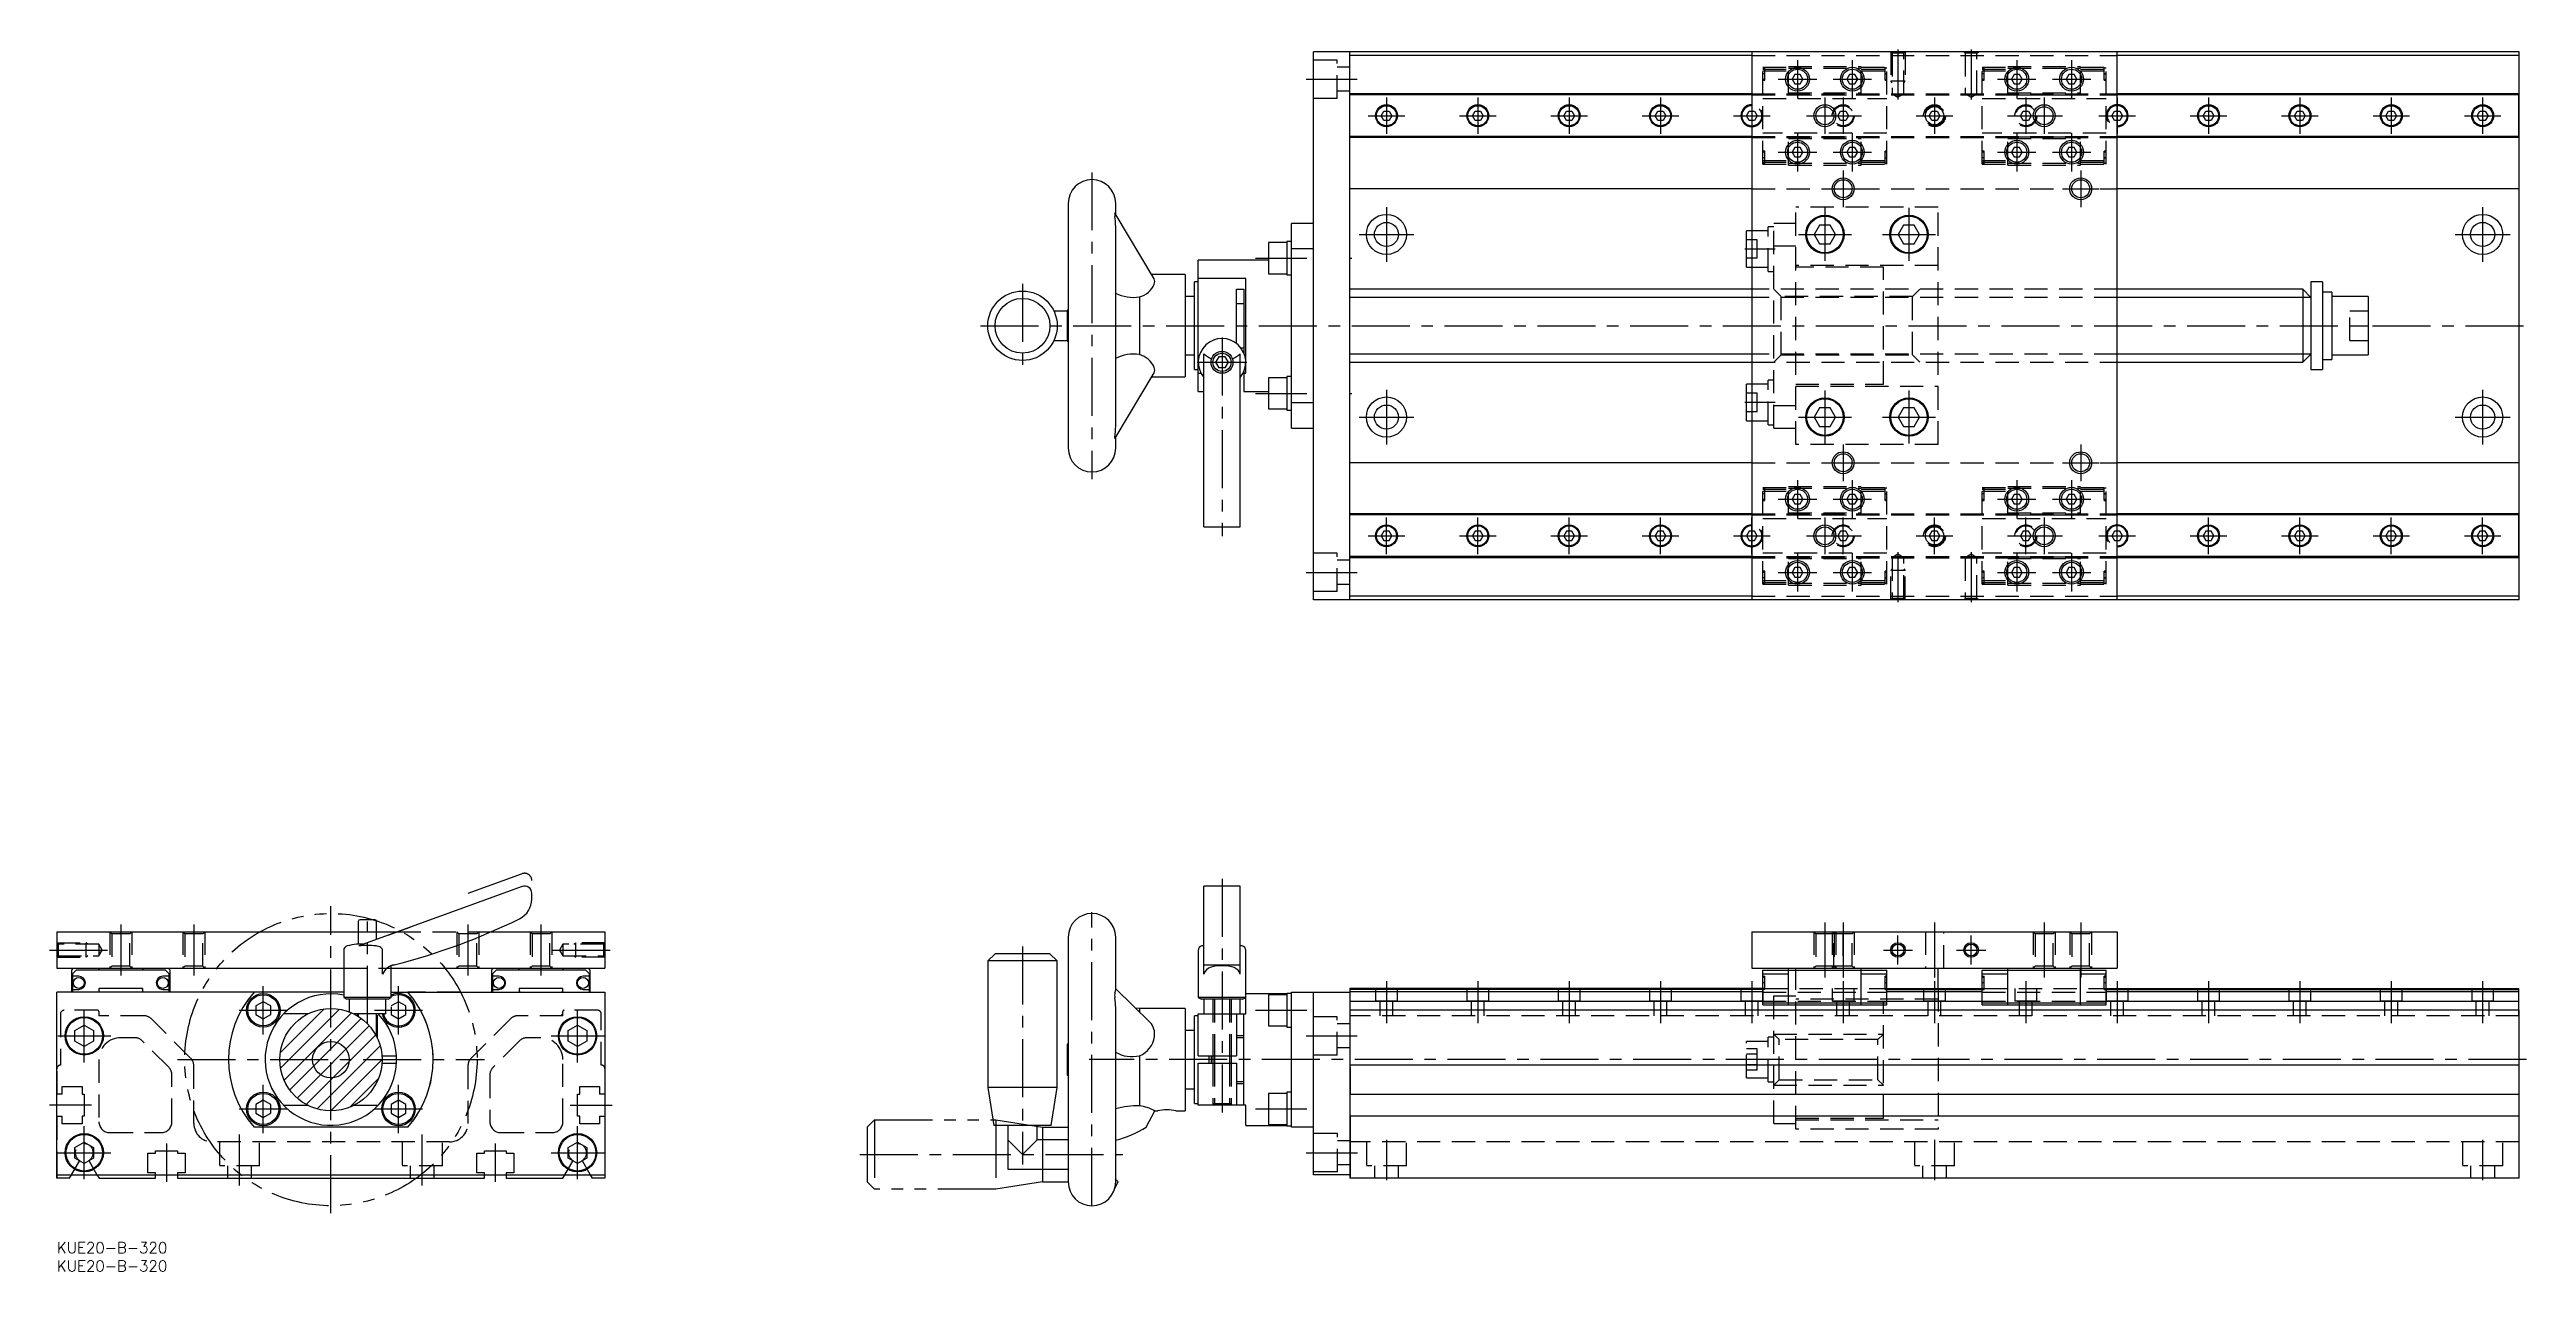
# Model space of a CAD drawing. Extents: x -2 to 676, y -8 to 327.
import ezdxf

# ---------------------------------------------------------------- set-up
doc = ezdxf.new("R2010")
doc.units = 0
doc.header["$LTSCALE"] = 0.5
for name, pattern in [('CENTER', [50.8, 31.75, -6.35, 6.35, -6.35]), ('DASHED', [19.05, 12.7, -6.35]), ('PHANTOM', [63.5, 31.75, -6.35, 6.35, -6.35, 6.35, -6.35])]:
    doc.linetypes.add(name, pattern=pattern)
for name, color, linetype in [('MSM_CENTER', 1, 'CENTER'), ('MSM_CONTINUOUS', 7, 'CONTINUOUS'), ('MSM_DASHED', 4, 'DASHED'), ('MSM_IMAGINARY', 6, 'PHANTOM'), ('MSM_NARROW', 5, 'CONTINUOUS'), ('MSM_PART_NUMBER', 7, 'CONTINUOUS')]:
    doc.layers.add(name, color=color, linetype=linetype)
doc.styles.get("Standard").update_dxf_attribs({"font": 'txt.shx', "height": 3, "bigfont": 'bigfont.shx'})

# ---------------------------------------------------------------- blocks, each defined once
blk = doc.blocks.new('*U6')
at = {"layer": 'MSM_PART_NUMBER'}
blk.add_text('KUE20-B-320', height=3, dxfattribs=at).set_placement((0, -3))
blk = doc.blocks.new('*U7')
at = {"layer": 'MSM_PART_NUMBER'}
blk.add_text('KUE20-B-320', height=3, dxfattribs=at).set_placement((0, -8))

msp = doc.modelspace()

# ---------------------------------------------------------------- linework, layer by layer
at = {"layer": 'MSM_CENTER'}
for p, q in [((503.88, 326.51), (503.88, 312.83)), ((523.88, 326.51), (523.88, 312.83)), ((467.45, 319.89), (466.9, 319.89)), ((476.38, 323.64), (476.38, 313.14)), ((491.38, 323.64), (491.38, 313.14)), ((500.85, 319.89), (500.3, 319.89)), ((527.45, 319.89), (526.9, 319.89)), ((536.38, 323.64), (536.38, 313.14)), ((551.38, 323.64), (551.38, 313.14)), ((560.85, 319.89), (560.3, 319.89)), ((341.88, 318.39), (355.88, 318.39)), ((363.88, 313.39), (363.88, 303.39)), ((388.88, 313.39), (388.88, 303.39)), ((413.88, 313.39), (413.88, 303.39)), ((438.88, 313.39), (438.88, 303.39)), ((463.88, 313.39), (463.88, 303.39)), ((471.13, 318.39), (481.63, 318.39)), ((483.88, 313.39), (483.88, 303.39)), ((486.13, 318.39), (496.63, 318.39)), ((488.88, 313.39), (488.88, 303.39)), ((513.88, 313.39), (513.88, 303.39)), ((531.13, 318.39), (541.63, 318.39)), ((538.88, 313.39), (538.88, 303.39)), ((543.88, 313.39), (543.88, 303.39)), ((546.13, 318.39), (556.63, 318.39)), ((563.88, 313.39), (563.88, 303.39)), ((588.88, 313.39), (588.88, 303.39)), ((613.88, 313.39), (613.88, 303.39)), ((638.88, 313.39), (638.88, 303.39)), ((663.88, 313.39), (663.88, 303.39)), ((358.88, 308.39), (368.88, 308.39)), ((383.88, 308.39), (393.88, 308.39)), ((408.88, 308.39), (418.88, 308.39)), ((433.88, 308.39), (443.88, 308.39)), ((458.88, 308.39), (468.88, 308.39)), ((478.88, 308.39), (493.88, 308.39)), ((508.88, 308.39), (518.88, 308.39)), ((533.88, 308.39), (548.88, 308.39)), ((558.88, 308.39), (568.88, 308.39)), ((583.88, 308.39), (593.88, 308.39)), ((608.88, 308.39), (618.88, 308.39)), ((633.88, 308.39), (643.88, 308.39)), ((658.88, 308.39), (668.88, 308.39)), ((471.13, 298.39), (481.63, 298.39)), ((476.38, 303.64), (476.38, 293.14)), ((486.13, 298.39), (496.63, 298.39)), ((491.38, 303.64), (491.38, 293.14)), ((531.13, 298.39), (541.63, 298.39)), ((536.38, 303.64), (536.38, 293.14)), ((546.13, 298.39), (556.63, 298.39)), ((551.38, 303.64), (551.38, 293.14)), ((283.28, 292.89), (283.28, 208.89)), ((467.45, 296.89), (466.9, 296.89)), ((488.88, 293.39), (488.88, 283.39)), ((500.85, 296.89), (500.3, 296.89)), ((527.45, 296.89), (526.9, 296.89)), ((553.88, 293.39), (553.88, 283.39)), ((560.85, 296.89), (560.3, 296.89)), ((483.88, 288.39), (493.88, 288.39)), ((548.88, 288.39), (558.88, 288.39)), ((363.88, 283.39), (363.88, 268.39)), ((483.88, 283.14), (483.88, 268.64)), ((506.88, 283.14), (506.88, 268.64)), ((663.88, 283.39), (663.88, 268.39)), ((356.38, 275.89), (371.38, 275.89)), ((470.25, 271.89), (462, 271.89)), ((476.63, 275.89), (491.13, 275.89)), ((499.63, 275.89), (514.13, 275.89)), ((656.38, 275.89), (671.38, 275.89)), ((328.05, 269.39), (342.05, 269.39)), ((353.88, 269.39), (354.38, 269.39)), ((264.28, 262.39), (264.28, 239.39)), ((252.78, 250.89), (675.88, 250.89)), ((318.88, 247.71), (318.88, 193.32)), ((312.05, 240.89), (325.7, 240.89)), ((328.05, 232.39), (342.05, 232.39)), ((353.88, 232.39), (354.38, 232.39)), ((363.88, 233.39), (363.88, 218.39)), ((483.88, 233.14), (483.88, 218.64)), ((506.88, 233.14), (506.88, 218.64)), ((663.88, 233.39), (663.88, 218.39)), ((356.38, 225.89), (371.38, 225.89)), ((470.25, 229.89), (462, 229.89)), ((476.63, 225.89), (491.13, 225.89)), ((499.63, 225.89), (514.13, 225.89)), ((656.38, 225.89), (671.38, 225.89)), ((488.88, 218.39), (488.88, 208.39)), ((553.88, 218.39), (553.88, 208.39)), ((483.88, 213.39), (493.88, 213.39)), ((548.88, 213.39), (558.88, 213.39)), ((467.45, 204.89), (466.9, 204.89)), ((471.13, 203.39), (481.63, 203.39)), ((476.38, 208.64), (476.38, 198.14)), ((486.13, 203.39), (496.63, 203.39)), ((491.38, 208.64), (491.38, 198.14)), ((500.85, 204.89), (500.3, 204.89)), ((527.45, 204.89), (526.9, 204.89)), ((531.13, 203.39), (541.63, 203.39)), ((536.38, 208.64), (536.38, 198.14)), ((546.13, 203.39), (556.63, 203.39)), ((551.38, 208.64), (551.38, 198.14)), ((560.85, 204.89), (560.3, 204.89)), ((363.88, 188.39), (363.88, 198.39)), ((388.88, 188.39), (388.88, 198.39)), ((413.88, 188.39), (413.88, 198.39)), ((438.88, 188.39), (438.88, 198.39)), ((463.88, 188.39), (463.88, 198.39)), ((483.88, 198.39), (483.88, 188.39)), ((488.88, 188.39), (488.88, 198.39)), ((513.88, 188.39), (513.88, 198.39)), ((538.88, 188.39), (538.88, 198.39)), ((543.88, 198.39), (543.88, 188.39)), ((563.88, 188.39), (563.88, 198.39)), ((588.88, 188.39), (588.88, 198.39)), ((613.88, 188.39), (613.88, 198.39)), ((638.88, 188.39), (638.88, 198.39)), ((663.88, 188.39), (663.88, 198.39)), ((358.88, 193.39), (368.88, 193.39)), ((383.88, 193.39), (393.88, 193.39)), ((408.88, 193.39), (418.88, 193.39)), ((433.88, 193.39), (443.88, 193.39)), ((458.88, 193.39), (468.88, 193.39)), ((478.88, 193.39), (493.88, 193.39)), ((508.88, 193.39), (518.88, 193.39)), ((533.88, 193.39), (548.88, 193.39)), ((558.88, 193.39), (568.88, 193.39)), ((583.88, 193.39), (593.88, 193.39)), ((608.88, 193.39), (618.88, 193.39)), ((633.88, 193.39), (643.88, 193.39)), ((658.88, 193.39), (668.88, 193.39)), ((341.88, 183.39), (355.88, 183.39)), ((471.13, 183.39), (481.63, 183.39)), ((476.38, 188.64), (476.38, 178.14)), ((486.13, 183.39), (496.63, 183.39)), ((491.38, 188.64), (491.38, 178.14)), ((503.88, 188.95), (503.88, 175.27)), ((523.88, 188.95), (523.88, 175.27)), ((531.13, 183.39), (541.63, 183.39)), ((536.38, 188.64), (536.38, 178.14)), ((546.13, 183.39), (556.63, 183.39)), ((551.38, 188.64), (551.38, 178.14)), ((467.45, 181.89), (466.9, 181.89)), ((500.85, 181.89), (500.3, 181.89)), ((527.45, 181.89), (526.9, 181.89)), ((560.85, 181.89), (560.3, 181.89)), ((318.88, 99.5), (318.88, 35.5)), ((75, 8), (75, 92)), ((283.28, 10), (283.28, 90.33)), ((17.5, 87), (17.5, 73)), ((37.5, 87), (37.5, 73)), ((85, 59.8), (85, 87.8)), ((112.5, 87), (112.5, 73)), ((132.5, 87), (132.5, 73)), ((483.88, 87.5), (483.88, 72.5)), ((488.88, 87.5), (488.88, 72.5)), ((503.88, 76), (503.88, 84)), ((513.88, 87.5), (513.88, 72.5)), ((523.88, 76), (523.88, 84)), ((543.88, 87.5), (543.88, 72.5)), ((553.88, 87.5), (553.88, 72.5)), ((-2, 80), (14.44, 80)), ((135.56, 80), (152, 80)), ((264.28, 81), (264.28, 21.25)), ((499.88, 80), (507.88, 80)), ((519.88, 80), (527.88, 80)), ((56.5, 56.9), (56.5, 70.1)), ((93.5, 56.9), (93.5, 70.1)), ((363.88, 71.5), (363.88, 60)), ((388.88, 71.5), (388.88, 60)), ((413.88, 71.5), (413.88, 60)), ((438.88, 71.5), (438.88, 60)), ((463.88, 71.5), (463.88, 60)), ((467.45, 71), (466.9, 71)), ((488.88, 71.5), (488.88, 60)), ((500.85, 71), (500.3, 71)), ((513.88, 71.5), (513.88, 60)), ((527.45, 71), (526.9, 71)), ((538.88, 71.5), (538.88, 60)), ((560.85, 71), (560.3, 71)), ((563.88, 71.5), (563.88, 60)), ((588.88, 71.5), (588.88, 60)), ((613.88, 71.5), (613.88, 60)), ((638.88, 71.5), (638.88, 60)), ((663.88, 71.5), (663.88, 60)), ((7.5, 49.25), (7.5, 63.75)), ((49.9, 63.5), (63.1, 63.5)), ((86.9, 63.5), (100.1, 63.5)), ((142.5, 49.25), (142.5, 63.75)), ((328.05, 63.5), (342.05, 63.5)), ((0.25, 56.5), (14.75, 56.5)), ((135.25, 56.5), (149.75, 56.5)), ((341.88, 56.5), (355.88, 56.5)), ((33, 50), (117, 50)), ((675.88, 50), (282.48, 50)), ((56.5, 29.9), (56.5, 43.1)), ((93.5, 29.9), (93.5, 43.1)), ((9.5, 37.5), (-2, 37.5)), ((49.9, 36.5), (63.1, 36.5)), ((86.9, 36.5), (100.1, 36.5)), ((140.5, 37.5), (152, 37.5)), ((328.05, 36.5), (342.05, 36.5)), ((7.5, 17.25), (7.5, 31.75)), ((50, 15.5), (50, 29.5)), ((100, 15.5), (100, 29.5)), ((142.5, 17.25), (142.5, 31.75)), ((363.88, 28), (363.88, 17)), ((513.88, 28), (513.88, 17)), ((663.88, 28), (663.88, 17)), ((0.25, 24.5), (14.75, 24.5)), ((30, 27), (30, 16.5)), ((120, 27), (120, 16.5)), ((135.25, 24.5), (149.75, 24.5)), ((219.78, 24), (291.78, 24)), ((341.88, 24.5), (355.93, 24.5))]:
    msp.add_line(p, q, dxfattribs=at)
at = {"layer": 'MSM_CONTINUOUS'}
for p, q in [((343.88, 175.89), (343.88, 325.89)), ((353.88, 325.89), (343.88, 325.89)), ((353.88, 175.89), (353.88, 325.89)), ((353.88, 325.84), (353.93, 325.84)), ((673.88, 325.89), (353.93, 325.89)), ((353.93, 325.89), (353.93, 325.84)), ((463.88, 325.89), (463.88, 175.89)), ((563.88, 175.89), (563.88, 325.89)), ((673.88, 175.89), (673.88, 325.89)), ((463.88, 324.89), (353.88, 324.89)), ((475.64, 319.67), (474.9, 318.39)), ((477.11, 319.67), (475.64, 319.67)), ((477.85, 318.39), (477.11, 319.67)), ((490.64, 319.67), (489.9, 318.39)), ((492.11, 319.67), (490.64, 319.67)), ((492.85, 318.39), (492.11, 319.67)), ((535.64, 319.67), (534.9, 318.39)), ((537.11, 319.67), (535.64, 319.67)), ((537.85, 318.39), (537.11, 319.67)), ((550.64, 319.67), (549.9, 318.39)), ((552.11, 319.67), (550.64, 319.67)), ((552.85, 318.39), (552.11, 319.67)), ((673.88, 324.89), (563.88, 324.89)), ((463.88, 314.39), (353.88, 314.39)), ((463.88, 314.09), (353.88, 314.09)), ((474.9, 318.39), (475.64, 317.11)), ((475.64, 317.11), (477.11, 317.11)), ((477.11, 317.11), (477.85, 318.39)), ((489.9, 318.39), (490.64, 317.11)), ((490.64, 317.11), (492.11, 317.11)), ((492.11, 317.11), (492.85, 318.39)), ((534.9, 318.39), (535.64, 317.11)), ((535.64, 317.11), (537.11, 317.11)), ((537.11, 317.11), (537.85, 318.39)), ((549.9, 318.39), (550.64, 317.11)), ((550.64, 317.11), (552.11, 317.11)), ((552.11, 317.11), (552.85, 318.39)), ((673.88, 314.39), (563.88, 314.39)), ((673.83, 314.09), (563.88, 314.09)), ((673.83, 302.39), (673.83, 314.39)), ((362.4, 308.39), (363.14, 309.67)), ((363.14, 307.11), (362.4, 308.39)), ((363.14, 309.67), (364.61, 309.67)), ((364.61, 307.11), (363.14, 307.11)), ((364.61, 309.67), (365.35, 308.39)), ((365.35, 308.39), (364.61, 307.11)), ((387.4, 308.39), (388.14, 309.67)), ((388.14, 307.11), (387.4, 308.39)), ((388.14, 309.67), (389.61, 309.67)), ((389.61, 307.11), (388.14, 307.11)), ((389.61, 309.67), (390.35, 308.39)), ((390.35, 308.39), (389.61, 307.11)), ((412.4, 308.39), (413.14, 309.67)), ((413.14, 307.11), (412.4, 308.39)), ((413.14, 309.67), (414.61, 309.67)), ((414.61, 307.11), (413.14, 307.11)), ((414.61, 309.67), (415.35, 308.39)), ((415.35, 308.39), (414.61, 307.11)), ((437.4, 308.39), (438.14, 309.67)), ((438.14, 307.11), (437.4, 308.39)), ((438.14, 309.67), (439.61, 309.67)), ((439.61, 307.11), (438.14, 307.11)), ((439.61, 309.67), (440.35, 308.39)), ((440.35, 308.39), (439.61, 307.11)), ((462.4, 308.39), (463.14, 309.67)), ((463.14, 307.11), (462.4, 308.39)), ((463.14, 309.67), (463.88, 309.67)), ((463.88, 307.11), (463.14, 307.11)), ((512.4, 308.39), (513.14, 309.67)), ((513.14, 307.11), (512.4, 308.39)), ((513.14, 309.67), (514.61, 309.67)), ((514.61, 307.11), (513.14, 307.11)), ((514.61, 309.67), (515.35, 308.39)), ((515.35, 308.39), (514.61, 307.11)), ((563.88, 309.67), (564.61, 309.67)), ((564.61, 307.11), (563.88, 307.11)), ((564.61, 309.67), (565.35, 308.39)), ((565.35, 308.39), (564.61, 307.11)), ((587.4, 308.39), (588.14, 309.67)), ((588.14, 307.11), (587.4, 308.39)), ((588.14, 309.67), (589.61, 309.67)), ((589.61, 307.11), (588.14, 307.11)), ((589.61, 309.67), (590.35, 308.39)), ((590.35, 308.39), (589.61, 307.11)), ((612.4, 308.39), (613.14, 309.67)), ((613.14, 307.11), (612.4, 308.39)), ((613.14, 309.67), (614.61, 309.67)), ((614.61, 307.11), (613.14, 307.11)), ((614.61, 309.67), (615.35, 308.39)), ((615.35, 308.39), (614.61, 307.11)), ((637.4, 308.39), (638.14, 309.67)), ((638.14, 307.11), (637.4, 308.39)), ((638.14, 309.67), (639.61, 309.67)), ((639.61, 307.11), (638.14, 307.11)), ((639.61, 309.67), (640.35, 308.39)), ((640.35, 308.39), (639.61, 307.11)), ((662.4, 308.39), (663.14, 309.67)), ((663.14, 307.11), (662.4, 308.39)), ((663.14, 309.67), (664.61, 309.67)), ((664.61, 307.11), (663.14, 307.11)), ((664.61, 309.67), (665.35, 308.39)), ((665.35, 308.39), (664.61, 307.11)), ((463.88, 302.69), (353.88, 302.69)), ((463.88, 302.39), (353.88, 302.39)), ((475.64, 299.67), (474.9, 298.39)), ((474.9, 298.39), (475.64, 297.11)), ((477.11, 299.67), (475.64, 299.67)), ((477.85, 298.39), (477.11, 299.67)), ((477.11, 297.11), (477.85, 298.39)), ((490.64, 299.67), (489.9, 298.39)), ((489.9, 298.39), (490.64, 297.11)), ((492.11, 299.67), (490.64, 299.67)), ((492.85, 298.39), (492.11, 299.67)), ((492.11, 297.11), (492.85, 298.39)), ((535.64, 299.67), (534.9, 298.39)), ((534.9, 298.39), (535.64, 297.11)), ((537.11, 299.67), (535.64, 299.67)), ((537.85, 298.39), (537.11, 299.67)), ((537.11, 297.11), (537.85, 298.39)), ((550.64, 299.67), (549.9, 298.39)), ((549.9, 298.39), (550.64, 297.11)), ((552.11, 299.67), (550.64, 299.67)), ((552.85, 298.39), (552.11, 299.67)), ((552.11, 297.11), (552.85, 298.39)), ((673.83, 302.69), (563.88, 302.69)), ((673.83, 302.39), (563.88, 302.39)), ((475.64, 297.11), (477.11, 297.11)), ((490.64, 297.11), (492.11, 297.11)), ((535.64, 297.11), (537.11, 297.11)), ((550.64, 297.11), (552.11, 297.11)), ((463.88, 288.39), (353.88, 288.39)), ((673.88, 288.39), (563.88, 288.39)), ((276.78, 284.39), (276.78, 217.39)), ((300.27, 263.75), (289.68, 281.65)), ((289.78, 281.48), (289.78, 284.39)), ((289.78, 223.42), (289.78, 278.36)), ((337.88, 222.89), (337.88, 278.89)), ((343.88, 278.89), (337.88, 278.89)), ((482.41, 278.43), (480.94, 275.89)), ((485.34, 278.43), (482.41, 278.43)), ((486.81, 275.89), (485.34, 278.43)), ((505.41, 278.43), (503.94, 275.89)), ((508.34, 278.43), (505.41, 278.43)), ((509.81, 275.89), (508.34, 278.43)), ((331.58, 273.64), (331.58, 265.14)), ((336.58, 273.64), (331.58, 273.64)), ((336.58, 273.99), (336.58, 264.79)), ((337.88, 273.99), (336.58, 273.99)), ((343.88, 271.91), (337.88, 271.91)), ((462.38, 266.89), (462.38, 276.89)), ((463.88, 276.89), (462.38, 276.89)), ((480.94, 275.89), (482.41, 273.35)), ((482.41, 273.35), (485.34, 273.35)), ((485.34, 273.35), (486.81, 275.89)), ((503.94, 275.89), (505.41, 273.35)), ((505.41, 273.35), (508.34, 273.35)), ((508.34, 273.35), (509.81, 275.89)), ((308.78, 264.89), (299.59, 264.89)), ((308.78, 264.89), (308.78, 236.89)), ((312.38, 232.92), (312.38, 268.89)), ((331.58, 268.89), (312.38, 268.89)), ((331.58, 265.14), (336.58, 265.14)), ((336.58, 264.79), (337.88, 264.79)), ((462.38, 266.89), (463.88, 266.89)), ((296.28, 258.79), (296.28, 242.99)), ((311.38, 258.89), (308.78, 258.89)), ((311.38, 238.89), (311.38, 262.89)), ((312.38, 262.89), (311.38, 262.89)), ((325.38, 263.84), (312.38, 263.84)), ((322.88, 260.89), (324.88, 260.89)), ((322.88, 246.01), (322.88, 260.89)), ((324.88, 260.89), (324.88, 243.39)), ((325.38, 237.94), (325.38, 263.84)), ((463.88, 260.89), (353.88, 260.89)), ((614.63, 260.89), (563.88, 260.89)), ((616.88, 258.64), (614.63, 260.89)), ((614.63, 260.89), (614.63, 240.89)), ((616.88, 262.89), (616.88, 238.89)), ((620.08, 262.89), (616.88, 262.89)), ((620.08, 262.89), (620.08, 238.89)), ((622.58, 260.09), (620.08, 260.09)), ((622.58, 260.09), (622.58, 241.69)), ((632.58, 258.89), (622.58, 258.89)), ((632.58, 258.89), (632.58, 242.89)), ((276.48, 254.89), (272.89, 254.89)), ((276.48, 255.14), (276.48, 246.64)), ((276.78, 255.14), (276.48, 255.14)), ((324.88, 256.89), (322.88, 256.89)), ((272.89, 246.89), (276.48, 246.89)), ((276.48, 246.64), (276.78, 246.64)), ((324, 244.89), (324.88, 244.89)), ((289.68, 220.14), (300.27, 238.03)), ((308.78, 242.89), (311.38, 242.89)), ((311.38, 238.89), (312.38, 238.89)), ((312.38, 237.94), (313.08, 237.94)), ((313.88, 195.89), (313.88, 243.23)), ((318.01, 242.39), (317.14, 240.89)), ((317.14, 240.89), (318.01, 239.39)), ((319.74, 242.39), (318.01, 242.39)), ((319.74, 239.39), (318.01, 239.39)), ((320.61, 240.89), (319.74, 242.39)), ((319.74, 239.39), (320.61, 240.89)), ((323.88, 195.89), (323.88, 243.23)), ((324.88, 238.39), (324.88, 232.89)), ((324.88, 237.94), (325.38, 237.94)), ((353.88, 240.89), (463.88, 240.89)), ((563.88, 240.89), (614.63, 240.89)), ((614.63, 240.89), (616.88, 243.14)), ((616.88, 238.89), (620.08, 238.89)), ((620.08, 241.69), (622.58, 241.69)), ((622.58, 242.89), (632.58, 242.89)), ((299.59, 236.89), (308.78, 236.89)), ((312.38, 232.92), (313.88, 232.92)), ((324.88, 232.89), (331.58, 232.89)), ((331.58, 236.64), (331.58, 228.14)), ((336.58, 236.64), (331.58, 236.64)), ((336.58, 236.99), (336.58, 227.79)), ((337.88, 236.99), (336.58, 236.99)), ((462.38, 224.89), (462.38, 234.89)), ((463.88, 234.89), (462.38, 234.89)), ((331.58, 228.14), (336.58, 228.14)), ((336.58, 227.79), (337.88, 227.79)), ((337.88, 229.87), (343.88, 229.87)), ((462.38, 224.89), (463.88, 224.89)), ((482.41, 228.43), (480.94, 225.89)), ((480.94, 225.89), (482.41, 223.35)), ((485.34, 228.43), (482.41, 228.43)), ((486.81, 225.89), (485.34, 228.43)), ((485.34, 223.35), (486.81, 225.89)), ((505.41, 228.43), (503.94, 225.89)), ((503.94, 225.89), (505.41, 223.35)), ((508.34, 228.43), (505.41, 228.43)), ((509.81, 225.89), (508.34, 228.43)), ((508.34, 223.35), (509.81, 225.89)), ((289.78, 217.39), (289.78, 220.3)), ((337.88, 222.89), (343.88, 222.89)), ((482.41, 223.35), (485.34, 223.35)), ((505.41, 223.35), (508.34, 223.35)), ((463.88, 213.39), (353.88, 213.39)), ((673.88, 213.39), (563.88, 213.39)), ((475.64, 204.67), (474.9, 203.39)), ((474.9, 203.39), (475.64, 202.11)), ((477.11, 204.67), (475.64, 204.67)), ((477.85, 203.39), (477.11, 204.67)), ((477.11, 202.11), (477.85, 203.39)), ((490.64, 204.67), (489.9, 203.39)), ((489.9, 203.39), (490.64, 202.11)), ((492.11, 204.67), (490.64, 204.67)), ((492.85, 203.39), (492.11, 204.67)), ((492.11, 202.11), (492.85, 203.39)), ((535.64, 204.67), (534.9, 203.39)), ((534.9, 203.39), (535.64, 202.11)), ((537.11, 204.67), (535.64, 204.67)), ((537.85, 203.39), (537.11, 204.67)), ((537.11, 202.11), (537.85, 203.39)), ((550.64, 204.67), (549.9, 203.39)), ((549.9, 203.39), (550.64, 202.11)), ((552.11, 204.67), (550.64, 204.67)), ((552.85, 203.39), (552.11, 204.67)), ((552.11, 202.11), (552.85, 203.39)), ((463.88, 199.39), (353.88, 199.39)), ((463.88, 199.09), (353.88, 199.09)), ((475.64, 202.11), (477.11, 202.11)), ((490.64, 202.11), (492.11, 202.11)), ((535.64, 202.11), (537.11, 202.11)), ((550.64, 202.11), (552.11, 202.11)), ((673.83, 199.39), (563.88, 199.39)), ((673.83, 199.09), (563.88, 199.09)), ((673.83, 187.39), (673.83, 199.39)), ((313.88, 195.89), (323.88, 195.89)), ((363.14, 194.67), (362.4, 193.39)), ((362.4, 193.39), (363.14, 192.11)), ((364.61, 194.67), (363.14, 194.67)), ((363.14, 192.11), (364.61, 192.11)), ((365.35, 193.39), (364.61, 194.67)), ((364.61, 192.11), (365.35, 193.39)), ((388.14, 194.67), (387.4, 193.39)), ((387.4, 193.39), (388.14, 192.11)), ((389.61, 194.67), (388.14, 194.67)), ((388.14, 192.11), (389.61, 192.11)), ((390.35, 193.39), (389.61, 194.67)), ((389.61, 192.11), (390.35, 193.39)), ((413.14, 194.67), (412.4, 193.39)), ((412.4, 193.39), (413.14, 192.11)), ((414.61, 194.67), (413.14, 194.67)), ((413.14, 192.11), (414.61, 192.11)), ((415.35, 193.39), (414.61, 194.67)), ((414.61, 192.11), (415.35, 193.39)), ((438.14, 194.67), (437.4, 193.39)), ((437.4, 193.39), (438.14, 192.11)), ((439.61, 194.67), (438.14, 194.67)), ((438.14, 192.11), (439.61, 192.11)), ((440.35, 193.39), (439.61, 194.67)), ((439.61, 192.11), (440.35, 193.39)), ((463.14, 194.67), (462.4, 193.39)), ((462.4, 193.39), (463.14, 192.11)), ((463.88, 194.67), (463.14, 194.67)), ((463.14, 192.11), (463.88, 192.11)), ((513.14, 194.67), (512.4, 193.39)), ((512.4, 193.39), (513.14, 192.11)), ((514.61, 194.67), (513.14, 194.67)), ((513.14, 192.11), (514.61, 192.11)), ((515.35, 193.39), (514.61, 194.67)), ((514.61, 192.11), (515.35, 193.39)), ((564.61, 194.67), (563.88, 194.67)), ((563.88, 192.11), (564.61, 192.11)), ((565.35, 193.39), (564.61, 194.67)), ((564.61, 192.11), (565.35, 193.39)), ((588.14, 194.67), (587.4, 193.39)), ((587.4, 193.39), (588.14, 192.11)), ((589.61, 194.67), (588.14, 194.67)), ((588.14, 192.11), (589.61, 192.11)), ((590.35, 193.39), (589.61, 194.67)), ((589.61, 192.11), (590.35, 193.39)), ((613.14, 194.67), (612.4, 193.39)), ((612.4, 193.39), (613.14, 192.11)), ((614.61, 194.67), (613.14, 194.67)), ((613.14, 192.11), (614.61, 192.11)), ((615.35, 193.39), (614.61, 194.67)), ((614.61, 192.11), (615.35, 193.39)), ((638.14, 194.67), (637.4, 193.39)), ((637.4, 193.39), (638.14, 192.11)), ((639.61, 194.67), (638.14, 194.67)), ((638.14, 192.11), (639.61, 192.11)), ((640.35, 193.39), (639.61, 194.67)), ((639.61, 192.11), (640.35, 193.39)), ((663.14, 194.67), (662.4, 193.39)), ((662.4, 193.39), (663.14, 192.11)), ((664.61, 194.67), (663.14, 194.67)), ((663.14, 192.11), (664.61, 192.11)), ((665.35, 193.39), (664.61, 194.67)), ((664.61, 192.11), (665.35, 193.39)), ((463.88, 187.69), (353.88, 187.69)), ((463.88, 187.39), (353.88, 187.39)), ((475.64, 184.67), (474.9, 183.39)), ((474.9, 183.39), (475.64, 182.11)), ((477.11, 184.67), (475.64, 184.67)), ((477.85, 183.39), (477.11, 184.67)), ((477.11, 182.11), (477.85, 183.39)), ((490.64, 184.67), (489.9, 183.39)), ((489.9, 183.39), (490.64, 182.11)), ((492.11, 184.67), (490.64, 184.67)), ((492.85, 183.39), (492.11, 184.67)), ((492.11, 182.11), (492.85, 183.39)), ((535.64, 184.67), (534.9, 183.39)), ((534.9, 183.39), (535.64, 182.11)), ((537.11, 184.67), (535.64, 184.67)), ((537.85, 183.39), (537.11, 184.67)), ((537.11, 182.11), (537.85, 183.39)), ((550.64, 184.67), (549.9, 183.39)), ((549.9, 183.39), (550.64, 182.11)), ((552.11, 184.67), (550.64, 184.67)), ((552.85, 183.39), (552.11, 184.67)), ((552.11, 182.11), (552.85, 183.39)), ((673.83, 187.69), (563.88, 187.69)), ((673.88, 187.39), (563.88, 187.39)), ((463.88, 176.89), (353.88, 176.89)), ((475.64, 182.11), (477.11, 182.11)), ((490.64, 182.11), (492.11, 182.11)), ((535.64, 182.11), (537.11, 182.11)), ((550.64, 182.11), (552.11, 182.11)), ((673.88, 176.89), (563.88, 176.89)), ((353.88, 175.89), (343.88, 175.89)), ((353.93, 175.94), (353.88, 175.94)), ((353.93, 175.94), (353.93, 175.89)), ((673.88, 175.89), (353.93, 175.89)), ((127.32, 97.38), (82.66, 81.13)), ((130, 93.95), (130, 95.5)), ((313.88, 73.36), (313.88, 97.5)), ((323.88, 97.5), (313.88, 97.5)), ((323.88, 73.36), (323.88, 97.5)), ((87, 88.3), (83, 88.3)), ((0, 85), (82.5, 85)), ((0, 85), (0, 75)), ((84.03, 81.62), (82, 81.62)), ((82.5, 87.8), (82.5, 81.62)), ((87.5, 82.89), (87.5, 87.8)), ((87.5, 85), (93.31, 85)), ((118.89, 85), (150, 85)), ((150, 85), (150, 75)), ((276.78, 83.5), (276.78, 16.5)), ((289.78, 69.17), (289.78, 83.5)), ((463.88, 85), (463.88, 75)), ((463.88, 85), (563.88, 85)), ((563.88, 85), (563.88, 75)), ((0, 75), (78.5, 75)), ((4.5, 75), (4, 74.5)), ((11.75, 74.5), (11.25, 75)), ((23.75, 75), (23.25, 74.5)), ((31, 74.5), (30.5, 75)), ((78.5, 79.87), (78.5, 67)), ((89.15, 73.36), (89.15, 79.87)), ((91.5, 67), (91.5, 75.7)), ((91.5, 75), (150, 75)), ((119.5, 75), (119, 74.5)), ((126.75, 74.5), (126.25, 75)), ((138.75, 75), (138.25, 74.5)), ((146, 74.5), (145.5, 75)), ((256.78, 79), (254.78, 77)), ((254.78, 77), (254.78, 42.33)), ((273.78, 77), (254.78, 77)), ((271.78, 79), (256.78, 79)), ((273.78, 77), (271.78, 79)), ((273.78, 42.33), (273.78, 77)), ((312.38, 79.87), (312.38, 67)), ((313.88, 75.92), (323.88, 75.92)), ((325.38, 62.5), (325.38, 79.87)), ((463.88, 75), (563.88, 75)), ((473.93, 65), (473.93, 75)), ((493.83, 65), (493.83, 75)), ((514.88, 69.5), (514.88, 75)), ((533.93, 65), (533.93, 75)), ((553.83, 65), (553.83, 75)), ((0, 17.5), (0, 68.5)), ((78.5, 68.5), (0, 68.5)), ((4, 74.5), (4, 68.5)), ((5.25, 74.5), (4.25, 73.5)), ((4.25, 73.5), (4.25, 68.5)), ((6, 72.8), (4.25, 72.8)), ((4.25, 69.2), (6, 69.2)), ((29.75, 74.5), (5.25, 74.5)), ((23.5, 69.5), (11.5, 69.5)), ((11.8, 69.5), (11.5, 69.2)), ((11.5, 69.5), (11.5, 68.55)), ((23.5, 69.2), (23.2, 69.5)), ((23.5, 68.55), (23.5, 69.5)), ((30.75, 72.8), (29, 72.8)), ((29, 69.2), (30.75, 69.2)), ((30.75, 73.5), (29.75, 74.5)), ((30.75, 68.5), (30.75, 73.5)), ((31, 68.5), (31, 74.5)), ((91.5, 68.5), (150, 68.5)), ((119, 74.5), (119, 68.5)), ((120.25, 74.5), (119.25, 73.5)), ((119.25, 73.5), (119.25, 68.5)), ((121, 72.8), (119.25, 72.8)), ((119.25, 69.2), (121, 69.2)), ((144.75, 74.5), (120.25, 74.5)), ((138.5, 69.5), (126.5, 69.5)), ((126.8, 69.5), (126.5, 69.2)), ((126.5, 69.5), (126.5, 68.55)), ((138.5, 69.2), (138.2, 69.5)), ((138.5, 68.55), (138.5, 69.5)), ((145.75, 72.8), (144, 72.8)), ((144, 69.2), (145.75, 69.2)), ((145.75, 73.5), (144.75, 74.5)), ((145.75, 68.5), (145.75, 73.5)), ((146, 68.5), (146, 74.5)), ((150, 68.5), (150, 17.5)), ((299.2, 60.15), (289.78, 69.35)), ((336.58, 68), (325.38, 68)), ((337.88, 68.1), (336.58, 68.1)), ((336.58, 68.1), (336.58, 58.9)), ((337.88, 31.5), (337.88, 68.5)), ((337.88, 68.5), (353.88, 68.5)), ((343.88, 18.5), (343.88, 68.5)), ((467.43, 69.5), (353.88, 69.5)), ((353.88, 69.5), (353.88, 17.5)), ((467.43, 69.2), (353.88, 69.2)), ((466.93, 68.55), (353.88, 68.55)), ((466.93, 74.5), (500.83, 74.5)), ((466.93, 65), (466.93, 74.5)), ((466.93, 73.5), (473.93, 73.5)), ((466.93, 72.8), (467.43, 72.8)), ((467.43, 72.5), (466.93, 72.5)), ((467.43, 69.2), (466.93, 69.2)), ((467.43, 69.2), (467.43, 72.8)), ((493.83, 73.5), (500.83, 73.5)), ((500.33, 69.2), (500.33, 72.8)), ((500.83, 72.8), (500.33, 72.8)), ((500.83, 72.5), (500.33, 72.5)), ((500.33, 69.5), (527.43, 69.5)), ((500.33, 69.2), (527.43, 69.2)), ((500.33, 69.2), (500.83, 69.2)), ((500.83, 65), (500.83, 74.5)), ((526.93, 68.55), (500.83, 68.55)), ((526.93, 65), (526.93, 74.5)), ((526.93, 74.5), (560.83, 74.5)), ((526.93, 73.5), (533.93, 73.5)), ((526.93, 72.8), (527.43, 72.8)), ((527.43, 72.5), (526.93, 72.5)), ((527.43, 69.2), (526.93, 69.2)), ((527.43, 69.2), (527.43, 72.8)), ((553.83, 73.5), (560.83, 73.5)), ((560.83, 72.8), (560.33, 72.8)), ((560.33, 69.2), (560.33, 72.8)), ((560.83, 72.5), (560.33, 72.5)), ((560.33, 69.5), (673.83, 69.5)), ((560.33, 69.2), (673.83, 69.2)), ((560.83, 65), (560.83, 74.5)), ((673.83, 68.55), (560.83, 68.55)), ((673.83, 63.5), (673.83, 69.5)), ((56.5, 65.86), (54.46, 64.68)), ((54.46, 64.68), (54.46, 62.32)), ((54.46, 62.32), (56.5, 61.14)), ((58.54, 64.68), (56.5, 65.86)), ((56.5, 61.14), (58.54, 62.32)), ((58.54, 62.32), (58.54, 64.68)), ((68.7, 62.5), (62.05, 62.5)), ((78.5, 67), (79.37, 66.5)), ((91.5, 67), (78.5, 67)), ((90.63, 66.5), (79.37, 66.5)), ((80, 66.5), (80, 63.08)), ((90, 62.5), (81.3, 62.5)), ((90, 62.5), (90, 66.5)), ((90.63, 66.5), (91.5, 67)), ((91.46, 64.48), (91.46, 62.32)), ((91.46, 62.32), (93.5, 61.14)), ((93.5, 65.86), (91.5, 64.7)), ((95.54, 64.68), (93.5, 65.86)), ((93.5, 61.14), (95.54, 62.32)), ((95.54, 62.32), (95.54, 64.68)), ((289.78, 16.5), (289.78, 64.22)), ((296.28, 64), (295.16, 64.1)), ((308.78, 64), (296.28, 64)), ((296.28, 64), (296.28, 63.01)), ((308.78, 64), (308.78, 36)), ((311.38, 38), (311.38, 62)), ((312.38, 62), (311.38, 62)), ((325.38, 67), (312.38, 67)), ((312.38, 67), (313.24, 66.5)), ((312.38, 51), (312.38, 62.5)), ((312.38, 62.5), (325.38, 62.5)), ((324.51, 66.5), (313.24, 66.5)), ((313.88, 66.5), (313.88, 62.5)), ((322.88, 62.5), (322.88, 51)), ((323.88, 62.5), (323.88, 66.5)), ((324.51, 66.5), (325.38, 67)), ((324.88, 37.5), (324.88, 62.5)), ((336.58, 67.75), (331.58, 67.75)), ((331.58, 67.75), (331.58, 59.25)), ((466.93, 65.95), (353.88, 65.95)), ((673.88, 63.5), (353.88, 63.5)), ((466.93, 65.5), (500.83, 65.5)), ((466.93, 65), (500.83, 65)), ((526.93, 65.95), (500.83, 65.95)), ((526.93, 65.5), (560.83, 65.5)), ((526.93, 65), (560.83, 65)), ((673.83, 65.95), (560.83, 65.95)), ((673.88, 17.5), (673.88, 63.5)), ((4.96, 57.97), (7.5, 59.43)), ((4.96, 55.03), (4.96, 57.97)), ((7.5, 53.57), (4.96, 55.03)), ((7.5, 59.43), (10.04, 57.97)), ((10.04, 55.03), (7.5, 53.57)), ((10.04, 57.97), (10.04, 55.03)), ((139.96, 57.97), (142.5, 59.43)), ((139.96, 55.03), (139.96, 57.97)), ((142.5, 53.57), (139.96, 55.03)), ((142.5, 59.43), (145.04, 57.97)), ((145.04, 55.03), (142.5, 53.57)), ((145.04, 57.97), (145.04, 55.03)), ((276.78, 54.25), (276.48, 54.25)), ((276.48, 54.25), (276.48, 45.75)), ((311.38, 58), (308.78, 58)), ((322.88, 56.63), (324.88, 56.63)), ((324.88, 56), (322.88, 56)), ((331.58, 59.25), (336.58, 59.25)), ((336.58, 58.9), (337.88, 58.9)), ((88.96, 51), (92.97, 51)), ((88.96, 49), (92.97, 49)), ((296.28, 51.06), (296.28, 37.38)), ((312.38, 51), (322.88, 51)), ((312.38, 49), (322.88, 49)), ((312.38, 37.5), (312.38, 49)), ((315.38, 49), (315.38, 51)), ((315.88, 51), (315.88, 49)), ((316.38, 51.02), (316.38, 49.02)), ((321.38, 51.02), (321.38, 49.02)), ((322.88, 49), (322.88, 37.5)), ((673.88, 48.5), (353.88, 48.5)), ((353.93, 47.81), (353.88, 47.81)), ((353.93, 47.81), (353.93, 40.5)), ((254.78, 42.33), (256.39, 32)), ((273.78, 42.33), (254.78, 42.33)), ((272.16, 32), (273.78, 42.33)), ((276.48, 45.75), (276.78, 45.75)), ((308.78, 42), (311.38, 42)), ((322.88, 44), (324.88, 44)), ((324.88, 43.37), (322.88, 43.37)), ((336.58, 40.75), (331.58, 40.75)), ((331.58, 40.75), (331.58, 32.25)), ((337.88, 41.1), (336.58, 41.1)), ((336.58, 41.1), (336.58, 31.9)), ((56.5, 38.86), (54.46, 37.68)), ((54.46, 37.68), (54.46, 35.32)), ((54.46, 35.32), (56.5, 34.14)), ((58.54, 37.68), (56.5, 38.86)), ((56.5, 34.14), (58.54, 35.32)), ((58.54, 35.32), (58.54, 37.68)), ((62.05, 37.5), (68.7, 37.5)), ((81.3, 37.5), (87.95, 37.5)), ((93.5, 38.86), (91.46, 37.68)), ((91.46, 37.68), (91.46, 35.32)), ((91.46, 35.32), (93.5, 34.14)), ((95.54, 37.68), (93.5, 38.86)), ((93.5, 34.14), (95.54, 35.32)), ((95.54, 35.32), (95.54, 37.68)), ((298.15, 31.49), (300.46, 36)), ((300.44, 36), (301.28, 36)), ((306.27, 36), (308.78, 36)), ((311.38, 38), (312.38, 38)), ((325.38, 37.5), (312.38, 37.5)), ((325.38, 32), (325.38, 37.5)), ((353.88, 40.5), (673.88, 40.5)), ((673.88, 34.5), (353.88, 34.5)), ((353.93, 34.5), (353.93, 17.5)), ((4.96, 25.97), (7.5, 27.43)), ((7.5, 27.43), (10.04, 25.97)), ((96.02, 31.5), (53.98, 31.5)), ((139.96, 25.97), (142.5, 27.43)), ((142.5, 27.43), (145.04, 25.97)), ((272.16, 32), (256.39, 32)), ((260.28, 32), (260.28, 20)), ((260.28, 28), (264.28, 24)), ((264.28, 24), (268.28, 28)), ((268.28, 28), (268.28, 32)), ((276.78, 28), (268.28, 28)), ((325.38, 32), (336.58, 32)), ((331.58, 32.25), (336.58, 32.25)), ((336.58, 31.9), (337.88, 31.9)), ((343.88, 31.5), (337.88, 31.5)), ((4.96, 23.03), (4.96, 25.97)), ((7.5, 21.57), (4.96, 23.03)), ((10.04, 23.03), (7.5, 21.57)), ((10.04, 25.97), (10.04, 23.03)), ((139.96, 23.03), (139.96, 25.97)), ((142.5, 21.57), (139.96, 23.03)), ((145.04, 23.03), (142.5, 21.57)), ((145.04, 25.97), (145.04, 23.03)), ((0, 18.5), (150, 18.5)), ((3.46, 17.5), (0, 17.5)), ((0.05, 17.5), (0.05, 18.5)), ((3.46, 17.5), (4.04, 18.5)), ((10.96, 18.5), (11.54, 17.5)), ((11.54, 17.5), (27, 17.5)), ((27, 17.5), (27, 18.5)), ((33, 18.5), (33, 17.5)), ((33, 17.5), (117, 17.5)), ((117, 17.5), (117, 18.5)), ((123, 18.5), (123, 17.5)), ((123, 17.5), (138.46, 17.5)), ((138.46, 17.5), (139.04, 18.5)), ((145.96, 18.5), (146.54, 17.5)), ((150, 17.5), (146.54, 17.5)), ((149.95, 18.5), (149.95, 17.5)), ((260.28, 20), (276.78, 20)), ((289.49, 14.59), (290.47, 16.51)), ((353.88, 18.5), (343.88, 18.5)), ((673.88, 17.5), (353.88, 17.5))]:
    msp.add_line(p, q, dxfattribs=at)
for centre, radius in [((476.38, 318.39), 3.25), ((476.38, 318.39), 2.75), ((491.38, 318.39), 3.25), ((491.38, 318.39), 2.75), ((536.38, 318.39), 3.25), ((536.38, 318.39), 2.75), ((551.38, 318.39), 3.25), ((551.38, 318.39), 2.75), ((363.88, 308.39), 3), ((363.88, 308.39), 2.75), ((388.88, 308.39), 3), ((388.88, 308.39), 2.75), ((413.88, 308.39), 3), ((413.88, 308.39), 2.75), ((438.88, 308.39), 3), ((438.88, 308.39), 2.75), ((483.88, 308.39), 2.46), ((513.88, 308.39), 2.5), ((543.88, 308.39), 2.46), ((588.88, 308.39), 3), ((588.88, 308.39), 2.75), ((613.88, 308.39), 3), ((613.88, 308.39), 2.75), ((638.88, 308.39), 3), ((638.88, 308.39), 2.75), ((663.88, 308.39), 3), ((663.88, 308.39), 2.75), ((476.38, 298.39), 3.25), ((476.38, 298.39), 2.75), ((491.38, 298.39), 3.25), ((491.38, 298.39), 2.75), ((536.38, 298.39), 3.25), ((536.38, 298.39), 2.75), ((551.38, 298.39), 3.25), ((551.38, 298.39), 2.75), ((488.88, 288.39), 2.46), ((553.88, 288.39), 2.46), ((363.88, 275.89), 5.5), ((363.88, 275.89), 3.3), ((483.88, 275.89), 5.25), ((483.88, 275.89), 5), ((506.88, 275.89), 5.25), ((506.88, 275.89), 5), ((663.88, 275.89), 5.5), ((663.88, 275.89), 3.3), ((264.28, 250.89), 9.5), ((264.28, 250.89), 7.5), ((318.88, 240.89), 3), ((318.88, 240.89), 2.5), ((363.88, 225.89), 5.5), ((483.88, 225.89), 5.25), ((483.88, 225.89), 5), ((506.88, 225.89), 5.25), ((506.88, 225.89), 5), ((663.88, 225.89), 5.5), ((363.88, 225.89), 3.3), ((663.88, 225.89), 3.3), ((488.88, 213.39), 2.46), ((553.88, 213.39), 2.46), ((476.38, 203.39), 3.25), ((476.38, 203.39), 2.75), ((491.38, 203.39), 3.25), ((491.38, 203.39), 2.75), ((536.38, 203.39), 3.25), ((536.38, 203.39), 2.75), ((551.38, 203.39), 3.25), ((551.38, 203.39), 2.75), ((363.88, 193.39), 3), ((363.88, 193.39), 2.75), ((388.88, 193.39), 3), ((388.88, 193.39), 2.75), ((413.88, 193.39), 3), ((413.88, 193.39), 2.75), ((438.88, 193.39), 3), ((438.88, 193.39), 2.75), ((483.88, 193.39), 2.46), ((513.88, 193.39), 2.5), ((543.88, 193.39), 2.46), ((588.88, 193.39), 3), ((588.88, 193.39), 2.75), ((613.88, 193.39), 3), ((613.88, 193.39), 2.75), ((638.88, 193.39), 3), ((638.88, 193.39), 2.75), ((663.88, 193.39), 3), ((663.88, 193.39), 2.75), ((476.38, 183.39), 3.25), ((476.38, 183.39), 2.75), ((491.38, 183.39), 3.25), ((491.38, 183.39), 2.75), ((536.38, 183.39), 3.25), ((536.38, 183.39), 2.75), ((551.38, 183.39), 3.25), ((551.38, 183.39), 2.75), ((503.88, 80), 1.62), ((523.88, 80), 1.62), ((6, 71), 1.5), ((29, 71), 1.5), ((56.5, 63.5), 4.6), ((121, 71), 1.5), ((144, 71), 1.5), ((7.5, 56.5), 5.25), ((7.5, 56.5), 5), ((56.5, 63.5), 4.25), ((75, 50), 14), ((142.5, 56.5), 5.25), ((142.5, 56.5), 5), ((75, 50), 5), ((56.5, 36.5), 4.6), ((56.5, 36.5), 4.25), ((93.5, 36.5), 4.6), ((93.5, 36.5), 4.25), ((7.5, 24.5), 5.25), ((7.5, 24.5), 5), ((142.5, 24.5), 5.25), ((142.5, 24.5), 5)]:
    msp.add_circle(centre, radius, dxfattribs=at)
for centre, radius, start, end in [((463.88, 308.39), 3, 90, 270), ((463.88, 308.39), 2.75, 90, 270), ((563.88, 308.39), 3, 270, 90), ((563.88, 308.39), 2.75, 270, 90), ((283.28, 284.39), 6.5, 0, 180), ((289.6, 281.65), 0.105, 119.52372, 192.75178), ((293.32, 281.56), 3.82, 178.95649, 191.62396), ((289.55, 281.61), 0.137, 15.53715, 88.83151), ((273.35, 278.25), 16.42, 0.37609, 8.91227), ((294.62, 269.01), 10.36, 242.07099, 279.21208), ((294.71, 264.7), 6.12, 284.83796, 336.95539), ((298.64, 262.95), 1.82, 339.23953, 26.06679), ((318.88, 240.89), 6.5, 320.28486, 219.71514), ((294.65, 232.58), 10.54, 81.12315, 117.59223), ((294.7, 237.1), 6.1, 23.17901, 75.05931), ((298.8, 238.81), 1.66, 332.15016, 24.6074), ((318.73, 248.5), 7.17, 227.33632, 247.88835), ((319.02, 248.5), 7.17, 292.11165, 312.66368), ((283.28, 217.39), 6.5, 180, 0), ((290.09, 220.28), 0.605, 166.85293, 201.06348), ((267.84, 223.89), 21.94, 350.90154, 358.80013), ((289.56, 220.2), 0.132, 255.08977, 332.33512), ((463.88, 193.39), 3, 90, 270), ((463.88, 193.39), 2.75, 90, 270), ((563.88, 193.39), 3, 270, 90), ((563.88, 193.39), 2.75, 270, 90), ((128, 95.5), 2, 0, 110.00214), ((83, 87.8), 0.5, 90, 180), ((87, 87.8), 0.5, 0, 90), ((47.55, 250.26), 180, 284.40545, 296.06355), ((124, 93.95), 6, 296.06355, 0), ((283.28, 83.5), 6.5, 0, 180), ((85, 59.86), 21.97, 97.84825, 104.57057), ((79.8, 79.87), 1.3, 104.57056, 180), ((85, 59.86), 21.39, 83.67881, 96.26823), ((87, 77.83), 3.31, 59.7939, 83.91416), ((87.99, 79.74), 1.17, 6.09193, 54.40899), ((92.9, 71.96), 4, 98.18159, 159.49997), ((313.68, 79.87), 1.3, 104.57056, 180), ((318.88, 59.86), 21.97, 103.15482, 104.57057), ((316.59, 72.6), 2.82, 104.33073, 164.45202), ((318.83, 63.89), 11.82, 73.28496, 104.38004), ((321.09, 72.54), 2.9, 16.43678, 66.87705), ((318.88, 59.86), 21.97, 75.42943, 76.84518), ((324.08, 79.87), 1.3, 0, 75.42944), ((6, 71), 1.8, 270, 90), ((11.5, 67.25), 1.3, 74.05763, 90), ((23.5, 67.25), 1.3, 90, 105.94237), ((29, 71), 1.8, 90, 270), ((75, 50), 28, 138.64563, 221.35437), ((75, 50), 18, 78.78773, 43.98296), ((93.5, 63.5), 4.6, 192.55586, 115.77146), ((75, 50), 28, 318.64563, 41.35437), ((121, 71), 1.8, 270, 90), ((126.5, 67.25), 1.3, 74.05763, 90), ((138.5, 67.25), 1.3, 90, 105.94237), ((144, 71), 1.8, 90, 270), ((293.39, 67.57), 3.89, 168.01088, 190.16561), ((285.58, 69.78), 4.24, 340.61822, 351.60483), ((93.5, 63.5), 4.25, 193.60896, 118.07249), ((268.16, 63.78), 21.62, 1.16939, 8.24341), ((294.04, 57.06), 6.4, 290.4568, 353.24369), ((295.87, 57.01), 4.58, 351.1545, 43.2973), ((294.22, 59.58), 8.77, 239.48217, 283.59071), ((295.77, 16.83), 20.56, 88.58319, 106.97844), ((294.12, 23.83), 13.72, 62.48708, 80.96367), ((303.78, 22.22), 14, 79.71347, 100.28653), ((282.11, 57.7), 30.72, 284.44711, 301.4783), ((283.28, 16.5), 6.5, 180, 0), ((210.39, -50.88), 104.66, 40.08223, 40.67002)]:
    msp.add_arc(centre, radius, start, end, dxfattribs=at)
at = {"layer": 'MSM_DASHED'}
for p, q in [((501.88, 325.89), (502.25, 325.51)), ((501.88, 325.89), (501.88, 317.89)), ((502.25, 325.51), (502.25, 314.39)), ((505.5, 325.51), (502.25, 325.51)), ((505.5, 325.51), (505.88, 325.89)), ((505.5, 314.39), (505.5, 325.51)), ((505.88, 325.89), (505.88, 317.89)), ((521.88, 325.89), (522.25, 325.51)), ((522.25, 325.51), (522.25, 314.39)), ((525.5, 325.51), (522.25, 325.51)), ((525.5, 325.51), (525.88, 325.89)), ((525.5, 314.39), (525.5, 325.51)), ((350.4, 323.64), (343.8, 323.64)), ((350.4, 313.14), (350.4, 323.64)), ((353.8, 321.69), (350.4, 321.69)), ((463.88, 324.89), (563.88, 324.89)), ((466.93, 295.14), (466.93, 321.64)), ((466.93, 321.64), (473.93, 321.64)), ((467.43, 321.39), (466.93, 321.39)), ((466.93, 321.14), (473.93, 321.14)), ((466.93, 320.64), (473.93, 320.64)), ((467.43, 319.89), (466.93, 319.89)), ((467.43, 318.09), (467.43, 321.64)), ((473.93, 321.89), (493.83, 321.89)), ((473.93, 314.14), (473.93, 321.89)), ((473.93, 321.39), (493.83, 321.39)), ((493.83, 314.14), (493.83, 321.89)), ((493.83, 321.64), (500.83, 321.64)), ((493.83, 321.14), (500.83, 321.14)), ((493.83, 320.64), (500.83, 320.64)), ((500.33, 318.09), (500.33, 321.64)), ((500.83, 321.39), (500.33, 321.39)), ((500.33, 319.89), (500.83, 319.89)), ((500.83, 295.14), (500.83, 321.64)), ((526.93, 321.64), (533.93, 321.64)), ((526.93, 295.14), (526.93, 321.64)), ((527.43, 321.39), (526.93, 321.39)), ((526.93, 321.14), (533.93, 321.14)), ((526.93, 320.64), (533.93, 320.64)), ((527.43, 319.89), (526.93, 319.89)), ((527.43, 318.09), (527.43, 321.64)), ((533.93, 321.89), (553.83, 321.89)), ((533.93, 314.14), (533.93, 321.89)), ((533.93, 321.39), (553.83, 321.39)), ((553.83, 314.14), (553.83, 321.89)), ((553.83, 321.64), (560.83, 321.64)), ((553.83, 321.14), (560.83, 321.14)), ((553.83, 320.64), (560.83, 320.64)), ((560.33, 318.09), (560.33, 321.64)), ((560.83, 321.39), (560.33, 321.39)), ((560.33, 319.89), (560.83, 319.89)), ((560.83, 295.14), (560.83, 321.64)), ((350.4, 313.14), (343.8, 313.14)), ((353.8, 315.09), (350.4, 315.09)), ((463.88, 314.39), (563.88, 314.39)), ((463.88, 314.09), (563.88, 314.09)), ((466.93, 318.39), (467.43, 318.39)), ((466.93, 318.09), (467.43, 318.09)), ((466.93, 313.14), (500.83, 313.14)), ((473.93, 314.64), (493.83, 314.64)), ((473.93, 314.14), (493.83, 314.14)), ((500.33, 318.39), (500.83, 318.39)), ((500.33, 318.09), (500.83, 318.09)), ((505.88, 317.89), (501.88, 317.89)), ((502.25, 317.39), (501.88, 317.89)), ((502.25, 314.39), (503.88, 313.45)), ((503.88, 313.45), (505.5, 314.39)), ((505.5, 317.39), (505.88, 317.89)), ((522.25, 314.39), (523.88, 313.45)), ((523.88, 313.45), (525.5, 314.39)), ((526.93, 318.39), (527.43, 318.39)), ((526.93, 318.09), (527.43, 318.09)), ((526.93, 313.14), (560.83, 313.14)), ((533.93, 314.64), (553.83, 314.64)), ((533.93, 314.14), (553.83, 314.14)), ((560.33, 318.39), (560.83, 318.39)), ((560.33, 318.09), (560.83, 318.09)), ((463.88, 311.54), (463.88, 305.24)), ((463.88, 309.67), (464.61, 309.67)), ((464.61, 307.11), (463.88, 307.11)), ((464.61, 309.67), (465.35, 308.39)), ((465.35, 308.39), (464.61, 307.11)), ((487.4, 308.39), (488.14, 309.67)), ((488.14, 307.11), (487.4, 308.39)), ((488.14, 309.67), (489.61, 309.67)), ((489.61, 307.11), (488.14, 307.11)), ((489.61, 309.67), (490.35, 308.39)), ((490.35, 308.39), (489.61, 307.11)), ((537.4, 308.39), (538.14, 309.67)), ((538.14, 307.11), (537.4, 308.39)), ((538.14, 309.67), (539.61, 309.67)), ((539.61, 307.11), (538.14, 307.11)), ((539.61, 309.67), (540.35, 308.39)), ((540.35, 308.39), (539.61, 307.11)), ((562.4, 308.39), (563.14, 309.67)), ((563.14, 307.11), (562.4, 308.39)), ((563.14, 309.67), (563.88, 309.67)), ((563.88, 307.11), (563.14, 307.11)), ((463.88, 302.69), (563.88, 302.69)), ((463.88, 302.39), (563.88, 302.39)), ((500.83, 303.64), (466.93, 303.64)), ((467.43, 298.69), (466.93, 298.69)), ((467.43, 298.39), (466.93, 298.39)), ((467.43, 295.14), (467.43, 298.69)), ((473.93, 302.64), (493.83, 302.64)), ((473.93, 294.89), (473.93, 302.64)), ((473.93, 302.14), (493.83, 302.14)), ((493.83, 294.89), (493.83, 302.64)), ((500.33, 295.14), (500.33, 298.69)), ((500.83, 298.69), (500.33, 298.69)), ((500.83, 298.39), (500.33, 298.39)), ((560.83, 303.64), (526.93, 303.64)), ((527.43, 298.69), (526.93, 298.69)), ((527.43, 298.39), (526.93, 298.39)), ((527.43, 295.14), (527.43, 298.69)), ((533.93, 302.64), (553.83, 302.64)), ((533.93, 294.89), (533.93, 302.64)), ((533.93, 302.14), (553.83, 302.14)), ((553.83, 294.89), (553.83, 302.64)), ((560.33, 295.14), (560.33, 298.69)), ((560.83, 298.69), (560.33, 298.69)), ((560.83, 298.39), (560.33, 298.39)), ((467.43, 296.89), (466.93, 296.89)), ((466.93, 296.14), (473.93, 296.14)), ((466.93, 295.64), (473.93, 295.64)), ((466.93, 295.39), (467.43, 295.39)), ((466.93, 295.14), (473.93, 295.14)), ((473.93, 295.39), (493.83, 295.39)), ((473.93, 294.89), (493.83, 294.89)), ((493.83, 296.14), (500.83, 296.14)), ((493.83, 295.64), (500.83, 295.64)), ((493.83, 295.14), (500.83, 295.14)), ((500.33, 296.89), (500.83, 296.89)), ((500.33, 295.39), (500.83, 295.39)), ((527.43, 296.89), (526.93, 296.89)), ((526.93, 296.14), (533.93, 296.14)), ((526.93, 295.64), (533.93, 295.64)), ((526.93, 295.39), (527.43, 295.39)), ((526.93, 295.14), (533.93, 295.14)), ((533.93, 295.39), (553.83, 295.39)), ((533.93, 294.89), (553.83, 294.89)), ((553.83, 296.14), (560.83, 296.14)), ((553.83, 295.64), (560.83, 295.64)), ((553.83, 295.14), (560.83, 295.14)), ((560.33, 296.89), (560.83, 296.89)), ((560.33, 295.39), (560.83, 295.39)), ((463.88, 288.39), (563.88, 288.39)), ((468.38, 265.79), (468.38, 277.99)), ((469.88, 277.99), (468.38, 277.99)), ((475.88, 278.89), (469.88, 278.89)), ((469.88, 222.89), (469.88, 278.89)), ((514.88, 283.39), (475.88, 283.39)), ((475.88, 218.39), (475.88, 283.39)), ((514.88, 218.39), (514.88, 283.39)), ((465.38, 274.43), (462.38, 274.43)), ((465.38, 271.89), (462.38, 271.89)), ((468.38, 276.89), (463.88, 276.89)), ((465.38, 269.35), (465.38, 274.43)), ((469.88, 272.75), (475.88, 272.75)), ((465.38, 269.35), (462.38, 269.35)), ((463.88, 266.89), (468.38, 266.89)), ((468.38, 265.79), (469.88, 265.79)), ((514.88, 267.39), (475.88, 267.39)), ((499.88, 266.89), (475.88, 266.89)), ((499.88, 234.89), (499.88, 266.89)), ((563.88, 260.89), (463.88, 260.89)), ((563.88, 258.64), (463.88, 258.64)), ((471.88, 258.89), (469.88, 260.89)), ((507.88, 258.89), (471.88, 258.89)), ((471.88, 242.89), (471.88, 258.89)), ((509.88, 260.89), (507.88, 258.89)), ((507.88, 242.89), (507.88, 258.89)), ((627.58, 254.95), (632.58, 254.95)), ((627.58, 246.83), (627.58, 254.95)), ((627.58, 250.89), (632.58, 250.89)), ((627.58, 246.83), (632.58, 246.83)), ((563.88, 243.14), (463.88, 243.14)), ((463.88, 240.89), (563.88, 240.89)), ((469.88, 240.89), (471.88, 242.89)), ((471.88, 242.89), (507.88, 242.89)), ((507.88, 242.89), (509.88, 240.89)), ((465.38, 232.43), (462.38, 232.43)), ((468.38, 234.89), (463.88, 234.89)), ((465.38, 227.35), (465.38, 232.43)), ((468.38, 223.79), (468.38, 235.99)), ((469.88, 235.99), (468.38, 235.99)), ((475.88, 234.89), (499.88, 234.89)), ((475.88, 234.39), (514.88, 234.39)), ((465.38, 229.89), (462.38, 229.89)), ((465.38, 227.35), (462.38, 227.35)), ((463.88, 224.89), (468.38, 224.89)), ((468.38, 223.79), (469.88, 223.79)), ((469.88, 229.03), (475.88, 229.03)), ((469.88, 222.89), (475.88, 222.89)), ((514.88, 218.39), (475.88, 218.39)), ((463.88, 213.39), (563.88, 213.39)), ((466.93, 206.64), (473.93, 206.64)), ((466.93, 180.14), (466.93, 206.64)), ((467.43, 206.39), (466.93, 206.39)), ((466.93, 206.14), (473.93, 206.14)), ((466.93, 205.64), (473.93, 205.64)), ((467.43, 204.89), (466.93, 204.89)), ((466.93, 203.39), (467.43, 203.39)), ((467.43, 203.09), (467.43, 206.64)), ((473.93, 206.89), (493.83, 206.89)), ((473.93, 199.14), (473.93, 206.89)), ((473.93, 206.39), (493.83, 206.39)), ((493.83, 199.14), (493.83, 206.89)), ((493.83, 206.64), (500.83, 206.64)), ((493.83, 206.14), (500.83, 206.14)), ((493.83, 205.64), (500.83, 205.64)), ((500.33, 203.09), (500.33, 206.64)), ((500.83, 206.39), (500.33, 206.39)), ((500.33, 204.89), (500.83, 204.89)), ((500.33, 203.39), (500.83, 203.39)), ((500.83, 180.14), (500.83, 206.64)), ((526.93, 206.64), (533.93, 206.64)), ((526.93, 180.14), (526.93, 206.64)), ((527.43, 206.39), (526.93, 206.39)), ((526.93, 206.14), (533.93, 206.14)), ((526.93, 205.64), (533.93, 205.64)), ((527.43, 204.89), (526.93, 204.89)), ((526.93, 203.39), (527.43, 203.39)), ((527.43, 203.09), (527.43, 206.64)), ((533.93, 206.89), (553.83, 206.89)), ((533.93, 199.14), (533.93, 206.89)), ((533.93, 206.39), (553.83, 206.39)), ((553.83, 199.14), (553.83, 206.89)), ((553.83, 206.64), (560.83, 206.64)), ((553.83, 206.14), (560.83, 206.14)), ((553.83, 205.64), (560.83, 205.64)), ((560.33, 203.09), (560.33, 206.64)), ((560.83, 206.39), (560.33, 206.39)), ((560.33, 204.89), (560.83, 204.89)), ((560.33, 203.39), (560.83, 203.39)), ((560.83, 180.14), (560.83, 206.64)), ((463.88, 199.39), (563.88, 199.39)), ((463.88, 199.09), (563.88, 199.09)), ((466.93, 203.09), (467.43, 203.09)), ((466.93, 198.14), (500.83, 198.14)), ((473.93, 199.64), (493.83, 199.64)), ((473.93, 199.14), (493.83, 199.14)), ((500.33, 203.09), (500.83, 203.09)), ((526.93, 203.09), (527.43, 203.09)), ((526.93, 198.14), (560.83, 198.14)), ((533.93, 199.64), (553.83, 199.64)), ((533.93, 199.14), (553.83, 199.14)), ((560.33, 203.09), (560.83, 203.09)), ((463.88, 190.24), (463.88, 196.54)), ((464.61, 194.67), (463.88, 194.67)), ((463.88, 192.11), (464.61, 192.11)), ((465.35, 193.39), (464.61, 194.67)), ((464.61, 192.11), (465.35, 193.39)), ((488.14, 194.67), (487.4, 193.39)), ((487.4, 193.39), (488.14, 192.11)), ((489.61, 194.67), (488.14, 194.67)), ((488.14, 192.11), (489.61, 192.11)), ((490.35, 193.39), (489.61, 194.67)), ((489.61, 192.11), (490.35, 193.39)), ((538.14, 194.67), (537.4, 193.39)), ((537.4, 193.39), (538.14, 192.11)), ((539.61, 194.67), (538.14, 194.67)), ((538.14, 192.11), (539.61, 192.11)), ((540.35, 193.39), (539.61, 194.67)), ((539.61, 192.11), (540.35, 193.39)), ((563.14, 194.67), (562.4, 193.39)), ((562.4, 193.39), (563.14, 192.11)), ((563.88, 194.67), (563.14, 194.67)), ((563.14, 192.11), (563.88, 192.11)), ((350.4, 188.64), (343.8, 188.64)), ((350.4, 178.14), (350.4, 188.64)), ((353.8, 186.69), (350.4, 186.69)), ((463.88, 187.69), (563.88, 187.69)), ((463.88, 187.39), (563.88, 187.39)), ((500.83, 188.64), (466.93, 188.64)), ((467.43, 183.69), (466.93, 183.69)), ((467.43, 183.39), (466.93, 183.39)), ((467.43, 180.14), (467.43, 183.69)), ((473.93, 187.64), (493.83, 187.64)), ((473.93, 179.89), (473.93, 187.64)), ((473.93, 187.14), (493.83, 187.14)), ((493.83, 179.89), (493.83, 187.64)), ((500.33, 180.14), (500.33, 183.69)), ((500.83, 183.69), (500.33, 183.69)), ((500.83, 183.39), (500.33, 183.39)), ((502.25, 184.39), (501.88, 183.89)), ((505.88, 183.89), (501.88, 183.89)), ((501.88, 175.89), (501.88, 183.89)), ((503.88, 188.33), (502.25, 187.39)), ((502.25, 187.39), (502.25, 176.27)), ((505.5, 187.39), (503.88, 188.33)), ((505.5, 176.27), (505.5, 187.39)), ((505.5, 184.39), (505.88, 183.89)), ((505.88, 175.89), (505.88, 183.89)), ((523.88, 188.33), (522.25, 187.39)), ((522.25, 187.39), (522.25, 176.27)), ((525.5, 187.39), (523.88, 188.33)), ((525.5, 176.27), (525.5, 187.39)), ((560.83, 188.64), (526.93, 188.64)), ((527.43, 183.69), (526.93, 183.69)), ((527.43, 183.39), (526.93, 183.39)), ((527.43, 180.14), (527.43, 183.69)), ((533.93, 179.89), (533.93, 187.64)), ((533.93, 187.64), (553.83, 187.64)), ((533.93, 187.14), (553.83, 187.14)), ((553.83, 179.89), (553.83, 187.64)), ((560.33, 180.14), (560.33, 183.69)), ((560.83, 183.69), (560.33, 183.69)), ((560.83, 183.39), (560.33, 183.39)), ((350.4, 178.14), (343.8, 178.14)), ((353.8, 180.09), (350.4, 180.09)), ((463.88, 176.89), (563.88, 176.89)), ((467.43, 181.89), (466.93, 181.89)), ((466.93, 181.14), (473.93, 181.14)), ((466.93, 180.64), (473.93, 180.64)), ((466.93, 180.39), (467.43, 180.39)), ((466.93, 180.14), (473.93, 180.14)), ((473.93, 180.39), (493.83, 180.39)), ((473.93, 179.89), (493.83, 179.89)), ((493.83, 181.14), (500.83, 181.14)), ((493.83, 180.64), (500.83, 180.64)), ((493.83, 180.14), (500.83, 180.14)), ((500.33, 181.89), (500.83, 181.89)), ((500.33, 180.39), (500.83, 180.39)), ((502.25, 176.27), (501.88, 175.89)), ((505.5, 176.27), (502.25, 176.27)), ((505.88, 175.89), (505.5, 176.27)), ((522.25, 176.27), (521.88, 175.89)), ((525.5, 176.27), (522.25, 176.27)), ((525.88, 175.89), (525.5, 176.27)), ((527.43, 181.89), (526.93, 181.89)), ((526.93, 181.14), (533.93, 181.14)), ((526.93, 180.64), (533.93, 180.64)), ((526.93, 180.39), (527.43, 180.39)), ((526.93, 180.14), (533.93, 180.14)), ((533.93, 180.39), (553.83, 180.39)), ((533.93, 179.89), (553.83, 179.89)), ((553.83, 181.14), (560.83, 181.14)), ((553.83, 180.64), (560.83, 180.64)), ((553.83, 180.14), (560.83, 180.14)), ((560.33, 181.89), (560.83, 181.89)), ((560.33, 180.39), (560.83, 180.39)), ((0.38, 81.62), (0, 82)), ((0, 82), (8, 82)), ((11.5, 81.62), (0.38, 81.62)), ((0.38, 81.62), (0.38, 78.38)), ((8, 78), (8, 82)), ((8.5, 81.62), (8, 82)), ((12.44, 80), (11.5, 81.62)), ((11.5, 81.62), (11.5, 78.38)), ((14.5, 85), (15.04, 84.46)), ((14.5, 85), (14.5, 75)), ((15.04, 84.46), (15.04, 75.54)), ((19.96, 84.46), (15.04, 84.46)), ((19.96, 84.46), (20.5, 85)), ((19.96, 75.54), (19.96, 84.46)), ((20.5, 85), (20.5, 75)), ((34.5, 85), (35.04, 84.46)), ((34.5, 85), (34.5, 75)), ((35.04, 84.46), (35.04, 75.54)), ((39.96, 84.46), (35.04, 84.46)), ((39.96, 84.46), (40.5, 85)), ((39.96, 75.54), (39.96, 84.46)), ((40.5, 85), (40.5, 75)), ((82.5, 85), (87.5, 85)), ((96.57, 86.19), (82.66, 81.13)), ((93.31, 85), (118.89, 85)), ((109.5, 85), (110.04, 84.46)), ((109.5, 85), (109.5, 75)), ((110.04, 84.46), (110.04, 75.54)), ((114.96, 84.46), (110.04, 84.46)), ((114.96, 84.46), (115.5, 85)), ((114.96, 75.54), (114.96, 84.46)), ((115.5, 85), (115.5, 75)), ((129.5, 85), (130.04, 84.46)), ((129.5, 85), (129.5, 75)), ((130.04, 84.46), (130.04, 75.54)), ((134.96, 84.46), (130.04, 84.46)), ((134.96, 84.46), (135.5, 85)), ((134.96, 75.54), (134.96, 84.46)), ((135.5, 85), (135.5, 75)), ((138.5, 81.62), (137.56, 80)), ((149.62, 81.62), (138.5, 81.62)), ((138.5, 81.62), (138.5, 78.38)), ((141.5, 81.62), (142, 82)), ((142, 78), (142, 82)), ((150, 82), (142, 82)), ((150, 82), (149.62, 81.62)), ((149.62, 81.62), (149.62, 78.38)), ((480.88, 85), (481.42, 84.46)), ((480.88, 85), (480.88, 75)), ((481.42, 84.46), (481.42, 75.54)), ((486.33, 84.46), (481.42, 84.46)), ((485.88, 85), (486.42, 84.46)), ((485.88, 85), (485.88, 75)), ((486.33, 84.46), (486.88, 85)), ((486.33, 75.54), (486.33, 84.46)), ((486.42, 84.46), (486.42, 75.54)), ((491.33, 84.46), (486.42, 84.46)), ((486.88, 85), (486.88, 75)), ((488.88, 78.4), (488.88, 84.4)), ((491.33, 84.46), (491.88, 85)), ((491.33, 75.54), (491.33, 84.46)), ((491.88, 85), (491.88, 75)), ((511.38, 85), (511.38, 75)), ((516.38, 75), (516.38, 85)), ((540.88, 85), (541.42, 84.46)), ((540.88, 85), (540.88, 75)), ((541.42, 84.46), (541.42, 75.54)), ((546.33, 84.46), (541.42, 84.46)), ((546.33, 84.46), (546.88, 85)), ((546.33, 75.54), (546.33, 84.46)), ((546.88, 85), (546.88, 75)), ((550.88, 85), (551.42, 84.46)), ((550.88, 85), (550.88, 75)), ((551.42, 84.46), (551.42, 75.54)), ((556.33, 84.46), (551.42, 84.46)), ((556.33, 84.46), (556.88, 85)), ((556.33, 75.54), (556.33, 84.46)), ((556.88, 85), (556.88, 75)), ((0, 78), (0.38, 78.38)), ((0, 78), (8, 78)), ((0.38, 78.38), (11.5, 78.38)), ((8.5, 78.38), (8, 78)), ((11.5, 78.38), (12.44, 80)), ((15.04, 75.54), (14.5, 75)), ((19.96, 75.54), (15.04, 75.54)), ((20.5, 75), (19.96, 75.54)), ((35.04, 75.54), (34.5, 75)), ((39.96, 75.54), (35.04, 75.54)), ((40.5, 75), (39.96, 75.54)), ((43.78, 75), (64.8, 75)), ((78.5, 75), (91.5, 75)), ((91.5, 73.87), (91.5, 75.7)), ((110.04, 75.54), (109.5, 75)), ((114.96, 75.54), (110.04, 75.54)), ((115.5, 75), (114.96, 75.54)), ((130.04, 75.54), (129.5, 75)), ((134.96, 75.54), (130.04, 75.54)), ((135.5, 75), (134.96, 75.54)), ((137.56, 80), (138.5, 78.38)), ((138.5, 78.38), (149.62, 78.38)), ((141.5, 78.38), (142, 78)), ((150, 78), (142, 78)), ((149.62, 78.38), (150, 78)), ((475.88, 31), (475.88, 75)), ((481.42, 75.54), (480.88, 75)), ((486.33, 75.54), (481.42, 75.54)), ((486.42, 75.54), (485.88, 75)), ((486.88, 75), (486.33, 75.54)), ((491.33, 75.54), (486.42, 75.54)), ((491.88, 75), (491.33, 75.54)), ((541.42, 75.54), (540.88, 75)), ((546.33, 75.54), (541.42, 75.54)), ((546.88, 75), (546.33, 75.54)), ((551.42, 75.54), (550.88, 75)), ((556.33, 75.54), (551.42, 75.54)), ((556.88, 75), (556.33, 75.54)), ((110.46, 68.5), (96.02, 68.5)), ((360.88, 69.5), (360.88, 66)), ((366.88, 66), (366.88, 69.5)), ((385.88, 69.5), (385.88, 66)), ((391.88, 66), (391.88, 69.5)), ((410.88, 69.5), (410.88, 66)), ((416.88, 66), (416.88, 69.5)), ((435.88, 69.5), (435.88, 66)), ((441.88, 66), (441.88, 69.5)), ((460.88, 69.5), (460.88, 66)), ((466.88, 69.5), (466.88, 66)), ((466.88, 66), (466.88, 69.5)), ((466.93, 68.5), (500.83, 68.5)), ((467.43, 69.5), (500.33, 69.5)), ((485.88, 69.5), (485.88, 66)), ((491.88, 66), (491.88, 69.5)), ((510.88, 69.5), (510.88, 66)), ((514.88, 69.5), (514.88, 31)), ((516.88, 66), (516.88, 69.5)), ((526.93, 68.5), (560.83, 68.5)), ((527.43, 69.5), (560.33, 69.5)), ((535.88, 69.5), (535.88, 66)), ((541.88, 66), (541.88, 69.5)), ((560.88, 69.5), (560.88, 66)), ((566.88, 66), (566.88, 69.5)), ((585.88, 69.5), (585.88, 66)), ((591.88, 66), (591.88, 69.5)), ((610.88, 69.5), (610.88, 66)), ((616.88, 66), (616.88, 69.5)), ((635.88, 69.5), (635.88, 66)), ((641.88, 66), (641.88, 69.5)), ((660.88, 69.5), (660.88, 66)), ((666.88, 66), (666.88, 69.5)), ((1, 62.5), (1, 48.5)), ((11.2, 63.5), (2, 63.5)), ((11.5, 63.2), (11.5, 62)), ((23.76, 62), (11.5, 62)), ((36.62, 50.38), (25.88, 61.12)), ((82.25, 62.5), (82.25, 61.98)), ((82.5, 62.5), (82.5, 61.82)), ((87.5, 56.3), (87.5, 62.5)), ((87.75, 55.78), (87.75, 62.5)), ((124.12, 61.12), (113.38, 50.38)), ((138.5, 62), (126.24, 62)), ((138.01, 62), (138.5, 62.49)), ((138.5, 62), (138.5, 63.2)), ((148, 63.5), (138.8, 63.5)), ((149, 48.5), (149, 62.5)), ((316.38, 66.5), (316.38, 51)), ((316.81, 66.5), (316.81, 51)), ((320.94, 66.5), (320.94, 51)), ((321.38, 66.5), (321.38, 51)), ((350.4, 61.75), (343.8, 61.75)), ((350.4, 51.25), (350.4, 61.75)), ((673.88, 62), (353.88, 62)), ((366.88, 66), (360.88, 66)), ((362.13, 62), (362.13, 66)), ((365.63, 62), (365.63, 66)), ((391.88, 66), (385.88, 66)), ((387.13, 62), (387.13, 66)), ((390.63, 62), (390.63, 66)), ((416.88, 66), (410.88, 66)), ((412.13, 62), (412.13, 66)), ((415.63, 62), (415.63, 66)), ((441.88, 66), (435.88, 66)), ((437.13, 62), (437.13, 66)), ((440.63, 62), (440.63, 66)), ((466.88, 66), (460.88, 66)), ((462.13, 62), (462.13, 66)), ((465.63, 62), (465.63, 66)), ((466.93, 66), (500.83, 66)), ((469.88, 67.5), (475.88, 67.5)), ((469.88, 32.5), (469.88, 67.5)), ((514.88, 66.5), (475.88, 66.5)), ((491.88, 66), (485.88, 66)), ((485.88, 65), (491.88, 65)), ((487.13, 62), (487.13, 66)), ((490.63, 62), (490.63, 66)), ((499.88, 34), (499.88, 66)), ((516.88, 66), (510.88, 66)), ((512.13, 62), (512.13, 66)), ((515.63, 62), (515.63, 66)), ((526.93, 66), (560.83, 66)), ((541.88, 66), (535.88, 66)), ((537.13, 62), (537.13, 66)), ((540.63, 62), (540.63, 66)), ((566.88, 66), (560.88, 66)), ((562.13, 62), (562.13, 66)), ((565.63, 62), (565.63, 66)), ((591.88, 66), (585.88, 66)), ((587.13, 62), (587.13, 66)), ((590.63, 62), (590.63, 66)), ((616.88, 66), (610.88, 66)), ((612.13, 62), (612.13, 66)), ((615.63, 62), (615.63, 66)), ((641.88, 66), (635.88, 66)), ((637.13, 62), (637.13, 66)), ((640.63, 62), (640.63, 66)), ((666.88, 66), (660.88, 66)), ((662.13, 62), (662.13, 66)), ((665.63, 62), (665.63, 66)), ((673.83, 62), (673.83, 63.5)), ((21.27, 56), (17.5, 56)), ((30.62, 47.89), (23.39, 55.12)), ((126.61, 55.12), (119.38, 47.89)), ((132.5, 56), (128.73, 56)), ((353.8, 59.8), (350.4, 59.8)), ((462.38, 45), (462.38, 55)), ((468.38, 55), (462.38, 55)), ((468.38, 43.9), (468.38, 56.1)), ((469.88, 56.1), (468.38, 56.1)), ((471.38, 55.5), (469.88, 57)), ((469.88, 57), (499.88, 57)), ((498.38, 55.5), (471.38, 55.5)), ((471.38, 44.5), (471.38, 55.5)), ((499.88, 57), (498.38, 55.5)), ((498.38, 44.5), (498.38, 55.5)), ((0.05, 40.5), (0.05, 47.81)), ((11.5, 50), (11.5, 33)), ((37.5, 32.5), (37.5, 48.26)), ((112.5, 48.26), (112.5, 32.5)), ((138.5, 33), (138.5, 50)), ((149.95, 47.81), (149.95, 40.5)), ((316.38, 49), (316.38, 37.5)), ((316.81, 49), (316.81, 37.5)), ((320.94, 49), (320.94, 37.5)), ((321.38, 49), (321.38, 37.5)), ((350.4, 51.25), (343.8, 51.25)), ((353.8, 53.2), (350.4, 53.2)), ((465.38, 52.93), (462.38, 52.93)), ((465.38, 51.47), (462.38, 51.47)), ((465.38, 48.53), (462.38, 48.53)), ((465.38, 47.07), (465.38, 52.93)), ((1.5, 42.6), (6.9, 42.6)), ((1.5, 40.5), (1.5, 42.6)), ((6.9, 42.6), (6.9, 40.5)), ((31.5, 33), (31.5, 45.77)), ((118.5, 45.77), (118.5, 33)), ((143.1, 42.6), (148.5, 42.6)), ((143.1, 40.5), (143.1, 42.6)), ((148.5, 42.6), (148.5, 40.5)), ((465.38, 47.07), (462.38, 47.07)), ((462.38, 45), (468.38, 45)), ((468.38, 43.9), (469.88, 43.9)), ((469.88, 43), (471.38, 44.5)), ((469.88, 43), (499.88, 43)), ((471.38, 44.5), (498.38, 44.5)), ((498.38, 44.5), (499.88, 43)), ((1.5, 40.5), (0, 40.5)), ((0, 34.5), (1.5, 34.5)), ((0.05, 18.5), (0.05, 34.5)), ((1.5, 32.4), (1.5, 34.5)), ((6.9, 40.5), (7.5, 40.5)), ((7.5, 34.5), (6.9, 34.5)), ((6.9, 34.5), (6.9, 32.4)), ((7.5, 40.5), (7.5, 34.5)), ((142.5, 40.5), (143.1, 40.5)), ((142.5, 34.5), (142.5, 40.5)), ((143.1, 34.5), (142.5, 34.5)), ((143.1, 32.4), (143.1, 34.5)), ((150, 40.5), (148.5, 40.5)), ((148.5, 34.5), (150, 34.5)), ((148.5, 34.5), (148.5, 32.4)), ((149.95, 34.5), (149.95, 18.5)), ((321.38, 37.93), (316.38, 37.93)), ((316.38, 37.93), (316.81, 37.5)), ((320.94, 37.5), (321.38, 37.93)), ((475.88, 34), (499.88, 34)), ((6.9, 32.4), (1.5, 32.4)), ((14.5, 30), (28.5, 30)), ((107.5, 27.5), (42.5, 27.5)), ((44.5, 27.5), (44.5, 20.9)), ((55.5, 20.9), (55.5, 27.5)), ((94.5, 27.5), (94.5, 20.9)), ((105.5, 20.9), (105.5, 27.5)), ((121.5, 30), (135.5, 30)), ((148.5, 32.4), (143.1, 32.4)), ((350.48, 29.75), (343.88, 29.75)), ((350.48, 19.25), (350.48, 29.75)), ((353.88, 27.8), (350.48, 27.8)), ((673.88, 27.5), (353.88, 27.5)), ((358.38, 27.5), (358.38, 20.9)), ((369.38, 20.9), (369.38, 27.5)), ((469.88, 32.5), (475.88, 32.5)), ((475.88, 33.5), (514.88, 33.5)), ((514.88, 31), (475.88, 31)), ((508.38, 27.5), (508.38, 20.9)), ((519.38, 20.9), (519.38, 27.5)), ((658.38, 27.5), (658.38, 20.9)), ((669.38, 20.9), (669.38, 27.5)), ((4.04, 18.5), (6.27, 22.37)), ((8.73, 22.37), (10.96, 18.5)), ((24.9, 24.4), (27, 24.4)), ((24.9, 19), (24.9, 24.4)), ((27, 24.4), (27, 25)), ((27, 25), (33, 25)), ((33, 25), (33, 24.4)), ((33, 24.4), (35.1, 24.4)), ((35.1, 24.4), (35.1, 19)), ((55.5, 20.9), (44.5, 20.9)), ((46.7, 20.9), (46.7, 17.5)), ((53.3, 17.5), (53.3, 20.9)), ((105.5, 20.9), (94.5, 20.9)), ((96.7, 20.9), (96.7, 17.5)), ((103.3, 17.5), (103.3, 20.9)), ((114.9, 24.4), (117, 24.4)), ((114.9, 19), (114.9, 24.4)), ((117, 25), (123, 25)), ((117, 24.4), (117, 25)), ((123, 25), (123, 24.4)), ((123, 24.4), (125.1, 24.4)), ((125.1, 24.4), (125.1, 19)), ((139.04, 18.5), (141.27, 22.37)), ((143.73, 22.37), (145.96, 18.5)), ((353.88, 21.2), (350.48, 21.2)), ((369.38, 20.9), (358.38, 20.9)), ((360.58, 20.9), (360.58, 17.5)), ((367.18, 17.5), (367.18, 20.9)), ((519.38, 20.9), (508.38, 20.9)), ((510.58, 20.9), (510.58, 17.5)), ((517.18, 17.5), (517.18, 20.9)), ((669.38, 20.9), (658.38, 20.9)), ((660.58, 20.9), (660.58, 17.5)), ((667.18, 17.5), (667.18, 20.9)), ((27, 19), (24.9, 19)), ((27, 18.5), (27, 19)), ((33, 19), (33, 18.5)), ((35.1, 19), (33, 19)), ((50.35, 18.5), (99.65, 18.5)), ((51.68, 17.5), (55.5, 17.5)), ((94.5, 17.5), (98.32, 17.5)), ((117, 19), (114.9, 19)), ((117, 18.5), (117, 19)), ((123, 19), (123, 18.5)), ((125.1, 19), (123, 19)), ((350.48, 19.25), (343.88, 19.25)), ((353.93, 18.55), (353.88, 18.55))]:
    msp.add_line(p, q, dxfattribs=at)
for centre, radius in [((488.88, 308.39), 3), ((488.88, 308.39), 2.75), ((513.88, 308.39), 3), ((513.88, 308.39), 2.75), ((538.88, 308.39), 3), ((538.88, 308.39), 2.75), ((488.88, 193.39), 3), ((488.88, 193.39), 2.75), ((513.88, 193.39), 3), ((513.88, 193.39), 2.75), ((538.88, 193.39), 3), ((538.88, 193.39), 2.75)]:
    msp.add_circle(centre, radius, dxfattribs=at)
for centre, radius, start, end in [((463.88, 308.39), 3, 270, 90), ((463.88, 308.39), 2.75, 270, 90), ((563.88, 308.39), 3, 90, 270), ((563.88, 308.39), 2.75, 90, 270), ((463.88, 193.39), 3, 270, 90), ((463.88, 193.39), 2.75, 270, 90), ((563.88, 193.39), 3, 90, 270), ((563.88, 193.39), 2.75, 90, 270), ((92.9, 71.96), 4, 98.18159, 133.62366), ((75, 50), 28, 318.64563, 41.35437), ((2, 62.5), 1, 90, 180), ((11.2, 63.2), 0.3, 0, 90), ((23.76, 59), 3, 45, 90), ((126.24, 59), 3, 90, 135), ((138.8, 63.2), 0.3, 90, 180), ((148, 62.5), 1, 0, 90), ((17.5, 50), 6, 90, 180), ((21.27, 53), 3, 45, 90), ((128.73, 53), 3, 90, 135), ((132.5, 50), 6, 0, 90), ((1, 47.5), 1, 90, 180), ((28.5, 45.77), 3, 0, 45), ((34.5, 48.26), 3, 0, 45), ((115.5, 48.26), 3, 135, 180), ((121.5, 45.77), 3, 135, 180), ((149, 47.5), 1, 0, 90), ((14.5, 33), 3, 180, 270), ((28.5, 33), 3, 270, 0), ((42.5, 32.5), 5, 180, 270), ((107.5, 32.5), 5, 270, 0), ((121.5, 33), 3, 180, 270), ((135.5, 33), 3, 270, 0), ((7.5, 24.5), 2.46, 300, 240), ((142.5, 24.5), 2.46, 300, 240)]:
    msp.add_arc(centre, radius, start, end, dxfattribs=at)
at = {"layer": 'MSM_IMAGINARY'}
for p, q in [((127.32, 100.88), (112.5, 95.49)), ((223.78, 33.5), (221.78, 31.5)), ((221.78, 31.5), (221.78, 16.5)), ((223.78, 33.5), (223.78, 14.5)), ((223.78, 33.5), (256.98, 33.5)), ((256.98, 33.5), (256.98, 14.5)), ((256.98, 33.5), (269.78, 31.5)), ((269.78, 31.5), (269.78, 16.5)), ((269.78, 31.5), (276.78, 31.5)), ((221.78, 16.5), (223.78, 14.5)), ((256.98, 14.5), (223.78, 14.5)), ((269.78, 16.5), (256.98, 14.5)), ((269.78, 16.5), (276.78, 16.5))]:
    msp.add_line(p, q, dxfattribs=at)
msp.add_circle((75, 50), 40, dxfattribs=at)
msp.add_arc((128, 99), 2, 0, 110.00214, dxfattribs=at)
at = {"layer": 'MSM_NARROW'}
for p, q in [((463.88, 258.64), (353.88, 258.64)), ((616.88, 258.64), (563.88, 258.64)), ((463.88, 243.14), (353.88, 243.14)), ((616.88, 243.14), (563.88, 243.14)), ((61.12, 51.82), (73.18, 63.88)), ((61.2, 47.65), (77.35, 63.8)), ((62.17, 44.39), (80.61, 62.83)), ((63.73, 41.7), (83.3, 61.27)), ((65.76, 39.48), (85.52, 59.24)), ((68.25, 37.73), (87.27, 56.75)), ((71.26, 36.51), (88.49, 53.74)), ((75, 36), (89, 50)), ((316.81, 51.02), (316.81, 49.02)), ((320.94, 51.02), (320.94, 49.02)), ((80.27, 37.03), (87.97, 44.73))]:
    msp.add_line(p, q, dxfattribs=at)
for centre, radius in [((483.88, 308.39), 3), ((543.88, 308.39), 3), ((488.88, 288.39), 3), ((553.88, 288.39), 3), ((488.88, 213.39), 3), ((553.88, 213.39), 3), ((483.88, 193.39), 3), ((543.88, 193.39), 3), ((503.88, 80), 2), ((523.88, 80), 2)]:
    msp.add_circle(centre, radius, dxfattribs=at)

# ---------------------------------------------------------------- block references
at = {"layer": 'MSM_CONTINUOUS'}
for name in ['*U6', '*U7']:
    msp.add_blockref(name, (0, 0), dxfattribs=at)

doc.saveas('drawing.dxf')
